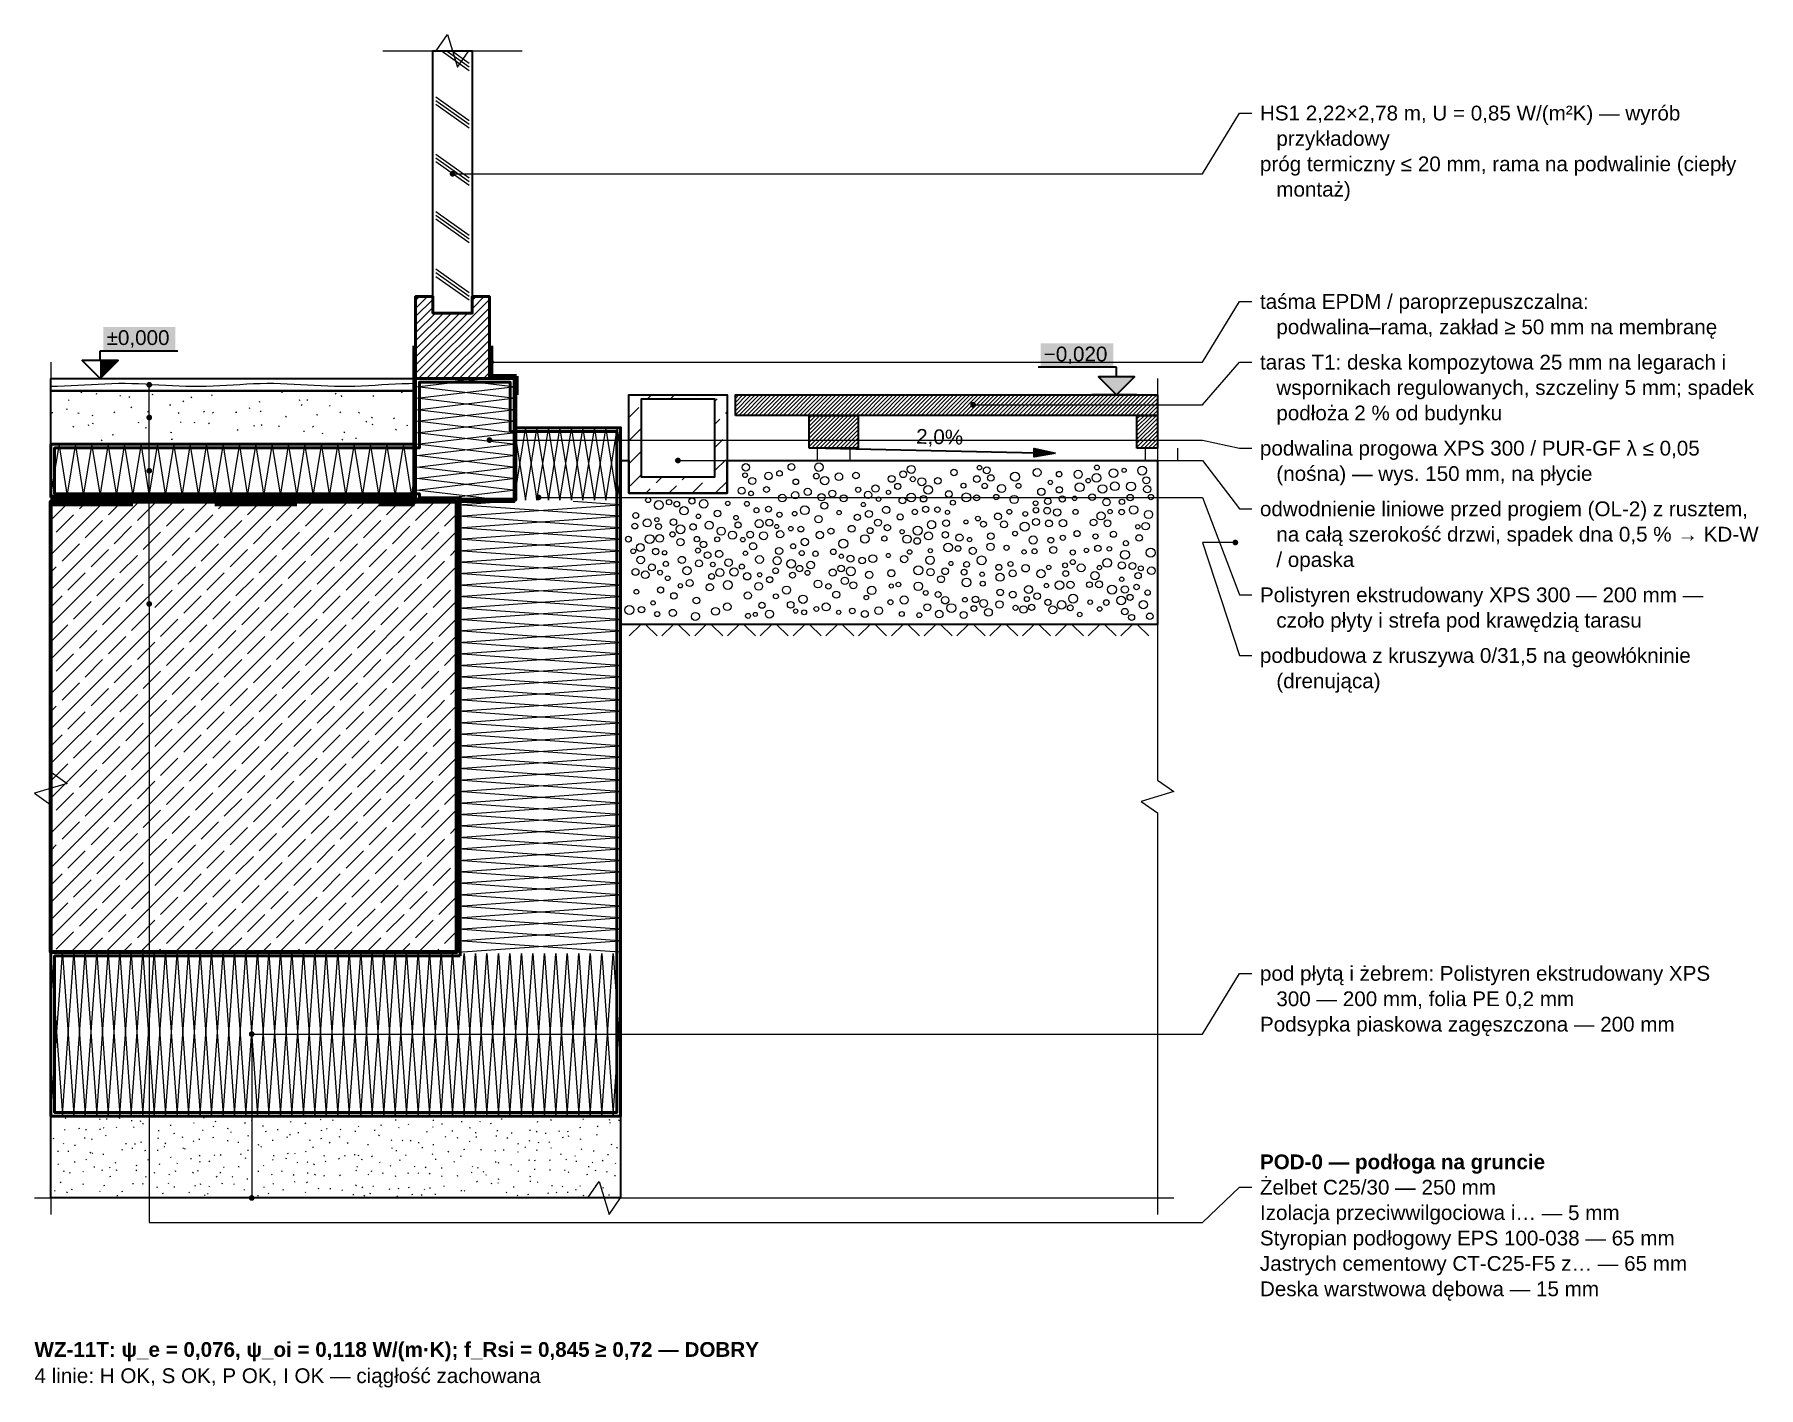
# Model space of a CAD drawing. Header units: metres. Extents: x -0.3 to 46, y -1.6 to 0.9.
# Drawn here: x 21.459 to 23.562, y -1.231 to 0.42 of the extents above; entities that cross this region are included whole.
import ezdxf

# ---------------------------------------------------------------- set-up
doc = ezdxf.new("R2010")
doc.units = ezdxf.units.M
for name, pattern in [('KRESKOWA', [5.25, 4.2, -1.05]), ('KRESKOWA_DROBNA', [3.15, 2.1, -1.05]), ('KROPKOWA', [1.05, 0, -1.05]), ('PUNKTOWA_KROTKA', [6.3, 4.2, -1.05, 0, -1.05])]:
    doc.linetypes.add(name, pattern=pattern)
for name, color, linetype, lineweight, true_color in [('A-DET-HYDRO', 5, 'Continuous', 50, 0x1565c0), ('A-DET-IZOL', 30, 'Continuous', 35, 0xef6c00), ('A-DET-MEMBRANY', 8, 'PUNKTOWA_KROTKA', 25, 0x455a64), ('A-DET-PARO', 6, 'Continuous', 35, 0x7b1fa2), ('A-DET-SZCZEL', 1, 'KRESKOWA', 35, 0xd32f2f)]:
    doc.layers.add(name, color=color, linetype=linetype, lineweight=lineweight, true_color=true_color)
for name, color, linetype, lineweight in [('A-DET-OPIS', 2, 'Continuous', 25), ('A-DET-PRZERWA', 8, 'Continuous', 25), ('A-DET-TASMA', 6, 'Continuous', 50), ('A-KRESKOWANIE', 8, 'Continuous', 18), ('A-MASKA', 7, 'Continuous', 18), ('A-OPISY', 2, 'Continuous', 25), ('A-RZEDNE', 1, 'Continuous', 25), ('A-SCIANY-IZOL', 4, 'Continuous', 35), ('A-SCIANY-KONSTR', 7, 'Continuous', 50), ('A-SYMBOLE', 2, 'Continuous', 25), ('A-WARSTWY', 8, 'Continuous', 25), ('A-WIDOK', 7, 'Continuous', 25)]:
    doc.layers.add(name, color=color, linetype=linetype, lineweight=lineweight)
doc.styles.add('PL_ARIAL', font='arial.ttf')
doc.styles.add('PL_ARIAL_B', font='arialbd.ttf')

msp = doc.modelspace()

# ---------------------------------------------------------------- texts
at = {"layer": 'A-DET-OPIS', "style": 'PL_ARIAL_B'}
msp.add_text('WZ-11T: ψ_e = 0,076, ψ_oi = 0,118 W/(m·K); f_Rsi = 0,845 ≥ 0,72 — DOBRY', height=0.018, dxfattribs=at).set_placement((21.4591, -1.1939))
at = {"layer": 'A-DET-OPIS', "true_color": 0x1a7f37, "style": 'PL_ARIAL'}
msp.add_text('4 linie: H OK, S OK, P OK, I OK — ciągłość zachowana', height=0.018, dxfattribs=at).set_placement((21.4591, -1.2259))
at = {"layer": 'A-OPISY'}
for s, style, p in [('HS1 2,22×2,78 m, U = 0,85 W/(m²K) — wyrób', 'PL_ARIAL', (22.9541, 0.3151)), ('przykładowy', 'PL_ARIAL', (22.9741, 0.2841)), ('próg termiczny ≤ 20 mm, rama na podwalinie (ciepły', 'PL_ARIAL', (22.9541, 0.2531)), ('montaż)', 'PL_ARIAL', (22.9741, 0.2221)), ('taśma EPDM / paroprzepuszczalna:', 'PL_ARIAL', (22.9541, 0.0851)), ('podwalina–rama, zakład ≥ 50 mm na membranę', 'PL_ARIAL', (22.9741, 0.0541)), ('taras T1: deska kompozytowa 25 mm na legarach i', 'PL_ARIAL', (22.9541, 0.0111)), ('wspornikach regulowanych, szczeliny 5 mm; spadek', 'PL_ARIAL', (22.9741, -0.0199)), ('podłoża 2 % od budynku', 'PL_ARIAL', (22.9741, -0.0509)), ('podwalina progowa XPS 300 / PUR-GF λ ≤ 0,05', 'PL_ARIAL', (22.9541, -0.0939)), ('(nośna) — wys. 150 mm, na płycie', 'PL_ARIAL', (22.9741, -0.1249)), ('odwodnienie liniowe przed progiem (OL-2) z rusztem,', 'PL_ARIAL', (22.9541, -0.1679)), ('na całą szerokość drzwi, spadek dna 0,5 % → KD-W', 'PL_ARIAL', (22.9741, -0.1989)), ('/ opaska', 'PL_ARIAL', (22.9741, -0.2299)), ('Polistyren ekstrudowany XPS 300 — 200 mm —', 'PL_ARIAL', (22.9541, -0.2729)), ('czoło płyty i strefa pod krawędzią tarasu', 'PL_ARIAL', (22.9741, -0.3039)), ('podbudowa z kruszywa 0/31,5 na geowłókninie', 'PL_ARIAL', (22.9541, -0.3469)), ('(drenująca)', 'PL_ARIAL', (22.9741, -0.3779)), ('pod płytą i żebrem: Polistyren ekstrudowany XPS', 'PL_ARIAL', (22.9541, -0.7349)), ('300 — 200 mm, folia PE 0,2 mm', 'PL_ARIAL', (22.9741, -0.7659)), ('Podsypka piaskowa zagęszczona — 200 mm', 'PL_ARIAL', (22.9541, -0.7969)), ('POD-0 — podłoga na gruncie', 'PL_ARIAL_B', (22.9541, -0.9649)), ('Żelbet C25/30 — 250 mm', 'PL_ARIAL', (22.9541, -0.9959)), ('Izolacja przeciwwilgociowa i… — 5 mm', 'PL_ARIAL', (22.9541, -1.0269)), ('Styropian podłogowy EPS 100-038 — 65 mm', 'PL_ARIAL', (22.9541, -1.0579)), ('Jastrych cementowy CT-C25-F5 z… — 65 mm', 'PL_ARIAL', (22.9541, -1.0889)), ('Deska warstwowa dębowa — 15 mm', 'PL_ARIAL', (22.9541, -1.1199))]:
    msp.add_text(s, height=0.018, dxfattribs=dict(at, style=style)).set_placement(p)
at = {"layer": 'A-RZEDNE', "style": 'PL_ARIAL'}
for s, p in [('±0,000', (21.5471, 0.041)), ('−0,020', (22.6904, 0.021))]:
    msp.add_text(s, height=0.018, dxfattribs=at).set_placement(p)
at = {"layer": 'A-SYMBOLE', "style": 'PL_ARIAL'}
msp.add_text('2,0%', height=0.018, rotation=-1.2276, dxfattribs=at).set_placement((22.5345, -0.0794))

# ---------------------------------------------------------------- hatches: boundary and pattern name
at = {"layer": 'A-MASKA', "true_color": 0xffffff}
for points in [[(21.5431, 0.033), (21.6309, 0.033), (21.6309, 0.063), (21.5431, 0.063)], [(22.6864, 0.013), (22.7751, 0.013), (22.7751, 0.043), (22.6864, 0.043)]]:
    msp.add_hatch(color=7, dxfattribs=at).paths.add_polyline_path(points)
at = {"layer": 'A-OPISY', "true_color": 0x000000}
for points in [[(21.9726, 0.25), (21.9725, 0.2509), (21.9721, 0.2517), (21.9716, 0.2525), (21.9709, 0.253), (21.97, 0.2534), (21.9691, 0.2535), (21.9682, 0.2534), (21.9674, 0.253), (21.9666, 0.2525), (21.9661, 0.2517), (21.9657, 0.2509), (21.9656, 0.25), (21.9657, 0.2491), (21.9661, 0.2482), (21.9666, 0.2475), (21.9674, 0.247), (21.9682, 0.2466), (21.9691, 0.2465), (21.97, 0.2466), (21.9709, 0.247), (21.9716, 0.2475), (21.9721, 0.2482), (21.9725, 0.2491)], [(22.0196, 0.02), (22.0195, 0.0209), (22.0191, 0.0217), (22.0186, 0.0225), (22.0179, 0.023), (22.017, 0.0234), (22.0161, 0.0235), (22.0152, 0.0234), (22.0144, 0.023), (22.0136, 0.0225), (22.0131, 0.0217), (22.0127, 0.0209), (22.0126, 0.02), (22.0127, 0.0191), (22.0131, 0.0182), (22.0136, 0.0175), (22.0144, 0.017), (22.0152, 0.0166), (22.0161, 0.0165), (22.017, 0.0166), (22.0179, 0.017), (22.0186, 0.0175), (22.0191, 0.0182), (22.0195, 0.0191)], [(21.6026, -0.0075), (21.6025, -0.0066), (21.6021, -0.0057), (21.6016, -0.005), (21.6009, -0.0045), (21.6, -0.0041), (21.5991, -0.004), (21.5982, -0.0041), (21.5974, -0.0045), (21.5966, -0.005), (21.5961, -0.0057), (21.5957, -0.0066), (21.5956, -0.0075), (21.5957, -0.0084), (21.5961, -0.0093), (21.5966, -0.01), (21.5974, -0.0105), (21.5982, -0.0109), (21.5991, -0.011), (21.6, -0.0109), (21.6009, -0.0105), (21.6016, -0.01), (21.6021, -0.0093), (21.6025, -0.0084)], [(22.6076, -0.032), (22.6075, -0.0311), (22.6071, -0.0303), (22.6066, -0.0295), (22.6059, -0.029), (22.605, -0.0286), (22.6041, -0.0285), (22.6032, -0.0286), (22.6024, -0.029), (22.6016, -0.0295), (22.6011, -0.0303), (22.6007, -0.0311), (22.6006, -0.032), (22.6007, -0.0329), (22.6011, -0.0338), (22.6016, -0.0345), (22.6024, -0.035), (22.6032, -0.0354), (22.6041, -0.0355), (22.605, -0.0354), (22.6059, -0.035), (22.6066, -0.0345), (22.6071, -0.0338), (22.6075, -0.0329)], [(21.6026, -0.0475), (21.6025, -0.0466), (21.6021, -0.0457), (21.6016, -0.045), (21.6009, -0.0445), (21.6, -0.0441), (21.5991, -0.044), (21.5982, -0.0441), (21.5974, -0.0445), (21.5966, -0.045), (21.5961, -0.0457), (21.5957, -0.0466), (21.5956, -0.0475), (21.5957, -0.0484), (21.5961, -0.0493), (21.5966, -0.05), (21.5974, -0.0505), (21.5982, -0.0509), (21.5991, -0.051), (21.6, -0.0509), (21.6009, -0.0505), (21.6016, -0.05), (21.6021, -0.0493), (21.6025, -0.0484)], [(22.0176, -0.075), (22.0175, -0.0741), (22.0171, -0.0733), (22.0166, -0.0725), (22.0159, -0.072), (22.015, -0.0716), (22.0141, -0.0715), (22.0132, -0.0716), (22.0124, -0.072), (22.0116, -0.0725), (22.0111, -0.0733), (22.0107, -0.0741), (22.0106, -0.075), (22.0107, -0.0759), (22.0111, -0.0768), (22.0116, -0.0775), (22.0124, -0.078), (22.0132, -0.0784), (22.0141, -0.0785), (22.015, -0.0784), (22.0159, -0.078), (22.0166, -0.0775), (22.0171, -0.0768), (22.0175, -0.0759)], [(22.2476, -0.1), (22.2475, -0.0991), (22.2471, -0.0983), (22.2466, -0.0975), (22.2459, -0.097), (22.245, -0.0966), (22.2441, -0.0965), (22.2432, -0.0966), (22.2424, -0.097), (22.2416, -0.0975), (22.2411, -0.0983), (22.2407, -0.0991), (22.2406, -0.1), (22.2407, -0.1009), (22.2411, -0.1018), (22.2416, -0.1025), (22.2424, -0.103), (22.2432, -0.1034), (22.2441, -0.1035), (22.245, -0.1034), (22.2459, -0.103), (22.2466, -0.1025), (22.2471, -0.1018), (22.2475, -0.1009)], [(21.6026, -0.1125), (21.6025, -0.1116), (21.6021, -0.1108), (21.6016, -0.11), (21.6009, -0.1095), (21.6, -0.1091), (21.5991, -0.109), (21.5982, -0.1091), (21.5974, -0.1095), (21.5966, -0.11), (21.5961, -0.1108), (21.5957, -0.1116), (21.5956, -0.1125), (21.5957, -0.1134), (21.5961, -0.1143), (21.5966, -0.115), (21.5974, -0.1155), (21.5982, -0.1159), (21.5991, -0.116), (21.6, -0.1159), (21.6009, -0.1155), (21.6016, -0.115), (21.6021, -0.1143), (21.6025, -0.1134)], [(21.6026, -0.1475), (21.6025, -0.1466), (21.6021, -0.1458), (21.6016, -0.145), (21.6009, -0.1445), (21.6, -0.1441), (21.5991, -0.144), (21.5982, -0.1441), (21.5974, -0.1445), (21.5966, -0.145), (21.5961, -0.1458), (21.5957, -0.1466), (21.5956, -0.1475), (21.5957, -0.1484), (21.5961, -0.1493), (21.5966, -0.15), (21.5974, -0.1505), (21.5982, -0.1509), (21.5991, -0.151), (21.6, -0.1509), (21.6009, -0.1505), (21.6016, -0.15), (21.6021, -0.1493), (21.6025, -0.1484)], [(22.0776, -0.145), (22.0775, -0.1441), (22.0771, -0.1433), (22.0766, -0.1425), (22.0759, -0.142), (22.075, -0.1416), (22.0741, -0.1415), (22.0732, -0.1416), (22.0724, -0.142), (22.0716, -0.1425), (22.0711, -0.1433), (22.0707, -0.1441), (22.0706, -0.145), (22.0707, -0.1459), (22.0711, -0.1468), (22.0716, -0.1475), (22.0724, -0.148), (22.0732, -0.1484), (22.0741, -0.1485), (22.075, -0.1484), (22.0759, -0.148), (22.0766, -0.1475), (22.0771, -0.1468), (22.0775, -0.1459)], [(22.9276, -0.2), (22.9275, -0.1991), (22.9271, -0.1983), (22.9266, -0.1975), (22.9259, -0.197), (22.925, -0.1966), (22.9241, -0.1965), (22.9232, -0.1966), (22.9224, -0.197), (22.9216, -0.1975), (22.9211, -0.1983), (22.9207, -0.1991), (22.9206, -0.2), (22.9207, -0.2009), (22.9211, -0.2018), (22.9216, -0.2025), (22.9224, -0.203), (22.9232, -0.2034), (22.9241, -0.2035), (22.925, -0.2034), (22.9259, -0.203), (22.9266, -0.2025), (22.9271, -0.2018), (22.9275, -0.2009)], [(21.6026, -0.275), (21.6025, -0.2741), (21.6021, -0.2733), (21.6016, -0.2725), (21.6009, -0.272), (21.6, -0.2716), (21.5991, -0.2715), (21.5982, -0.2716), (21.5974, -0.272), (21.5966, -0.2725), (21.5961, -0.2733), (21.5957, -0.2741), (21.5956, -0.275), (21.5957, -0.2759), (21.5961, -0.2767), (21.5966, -0.2775), (21.5974, -0.278), (21.5982, -0.2784), (21.5991, -0.2785), (21.6, -0.2784), (21.6009, -0.278), (21.6016, -0.2775), (21.6021, -0.2767), (21.6025, -0.2759)], [(21.7276, -0.8), (21.7275, -0.7991), (21.7271, -0.7982), (21.7266, -0.7975), (21.7259, -0.797), (21.725, -0.7966), (21.7241, -0.7965), (21.7232, -0.7966), (21.7224, -0.797), (21.7216, -0.7975), (21.7211, -0.7982), (21.7207, -0.7991), (21.7206, -0.8), (21.7207, -0.8009), (21.7211, -0.8017), (21.7216, -0.8025), (21.7224, -0.803), (21.7232, -0.8034), (21.7241, -0.8035), (21.725, -0.8034), (21.7259, -0.803), (21.7266, -0.8025), (21.7271, -0.8017), (21.7275, -0.8009)], [(21.7276, -1), (21.7275, -0.9991), (21.7271, -0.9982), (21.7266, -0.9975), (21.7259, -0.997), (21.725, -0.9966), (21.7241, -0.9965), (21.7232, -0.9966), (21.7224, -0.997), (21.7216, -0.9975), (21.7211, -0.9982), (21.7207, -0.9991), (21.7206, -1), (21.7207, -1.0009), (21.7211, -1.0017), (21.7216, -1.0025), (21.7224, -1.003), (21.7232, -1.0034), (21.7241, -1.0035), (21.725, -1.0034), (21.7259, -1.003), (21.7266, -1.0025), (21.7271, -1.0017), (21.7275, -1.0009)]]:
    msp.add_hatch(color=7, dxfattribs=at).paths.add_polyline_path(points)
at = {"layer": 'A-RZEDNE', "true_color": 0x000000}
for points in [[(21.5391, 0), (21.5611, 0.022), (21.5391, 0.022)], [(22.7791, -0.02), (22.8011, 0.002), (22.7571, 0.002)]]:
    msp.add_hatch(color=7, dxfattribs=at).paths.add_polyline_path(points)
at = {"layer": 'A-SYMBOLE', "true_color": 0x000000}
msp.add_hatch(color=7, dxfattribs=at).paths.add_polyline_path([(22.7041, -0.091), (22.6785, -0.0954), (22.6787, -0.0855)])

# ---------------------------------------------------------------- linework, layer by layer
at = {"layer": 'A-DET-HYDRO', "linetype": 'Continuous', "lineweight": 70, "ltscale": 0.01, "true_color": 0x1565c0, "flags": 128}
for points in [[(21.9771, -0.7), (21.9771, -0.1475), (22.0461, -0.1475), (22.0461, 0)], [(21.4791, -0.1475), (21.9741, -0.1475)]]:
    msp.add_lwpolyline(points, dxfattribs=at)
at = {"layer": 'A-DET-IZOL', "lineweight": 50, "ltscale": 0.01, "true_color": 0xef6c00}
msp.add_lwpolyline([(21.9786, -0.7045), (21.9786, -0.1455), (21.9286, -0.1455), (21.9286, -0.1405), (21.4836, -0.1405), (21.4836, -0.0845), (21.9286, -0.0845), (21.9286, -0.0045), (22.0396, -0.0045), (22.0396, -0.0645), (22.1696, -0.0645), (22.1696, -0.8955), (21.4836, -0.8955), (21.4836, -0.7045)], close=True, dxfattribs=at)
at = {"layer": 'A-DET-MEMBRANY', "linetype": 'KRESKOWA_DROBNA', "lineweight": 25, "ltscale": 0.01, "true_color": 0x757575, "flags": 128}
for points in [[(22.1741, -0.3), (22.8291, -0.3)], [(21.4791, -0.9), (22.1741, -0.9)]]:
    msp.add_lwpolyline(points, dxfattribs=at)
at = {"layer": 'A-DET-PARO', "linetype": 'Continuous', "lineweight": 50, "ltscale": 0.01, "true_color": 0x7b1fa2, "flags": 128}
msp.add_lwpolyline([(21.4791, -0.1435), (21.9226, -0.1435)], dxfattribs=at)
at = {"layer": 'A-DET-PRZERWA', "lineweight": 25, "ltscale": 0.01, "true_color": 0x000000}
for points in [[(21.8841, 0.4), (21.9491, 0.4), (21.9631, 0.42), (21.9751, 0.38), (21.9891, 0.4), (22.0541, 0.4)], [(21.4791, 0.02), (21.4791, -0.48), (21.4991, -0.494), (21.4591, -0.506), (21.4791, -0.52), (21.4791, -1.02)], [(22.8291, 0), (22.8291, -0.49), (22.8491, -0.504), (22.8091, -0.516), (22.8291, -0.53), (22.8291, -1.02)], [(21.4591, -1), (22.1341, -1), (22.1481, -0.98), (22.1601, -1.02), (22.1741, -1), (22.8491, -1)]]:
    msp.add_lwpolyline(points, dxfattribs=at)
at = {"layer": 'A-DET-SZCZEL', "linetype": 'KRESKOWA', "lineweight": 50, "ltscale": 0.01, "true_color": 0xd32f2f, "flags": 128}
msp.add_lwpolyline([(21.4791, -0.154), (21.9226, -0.154)], dxfattribs=at)
at = {"layer": 'A-DET-TASMA', "linetype": 'Continuous', "lineweight": 100, "ltscale": 0.01, "true_color": 0x7b1fa2, "flags": 128}
msp.add_lwpolyline([(21.9226, 0.04), (21.9226, -0.1505)], dxfattribs=at)
at = {"layer": 'A-DET-TASMA', "linetype": 'KROPKOWA', "lineweight": 100, "ltscale": 0.01, "true_color": 0x1565c0, "flags": 128}
msp.add_lwpolyline([(22.0471, -0.02), (22.0471, 0.003), (22.0161, 0.003), (22.0161, 0.04)], dxfattribs=at)
at = {"layer": 'A-KRESKOWANIE', "lineweight": 25, "ltscale": 0.01}
for points in [[(21.9893, 0.3756), (21.9551, 0.4)], [(21.9893, 0.3801), (21.9614, 0.4)], [(21.9893, 0.3846), (21.9677, 0.4)], [(21.9893, 0.3146), (21.9489, 0.3434)], [(21.9893, 0.3101), (21.9489, 0.3389)], [(21.9893, 0.3056), (21.9489, 0.3344)], [(21.9893, 0.2446), (21.9489, 0.2734)], [(21.9893, 0.2401), (21.9489, 0.2689)], [(21.9893, 0.2356), (21.9489, 0.2644)], [(21.9893, 0.1746), (21.9489, 0.2034)], [(21.9893, 0.1701), (21.9489, 0.1989)], [(21.9893, 0.1656), (21.9489, 0.1944)], [(21.9893, 0.1046), (21.9489, 0.1334)], [(21.9893, 0.1001), (21.9489, 0.1289)], [(21.9893, 0.0956), (21.9489, 0.1244)], [(21.9241, 0.0856), (21.9385, 0.1)], [(21.9241, 0.0955), (21.9286, 0.1)], [(21.9241, 0.0757), (21.9451, 0.0967)], [(21.9241, 0.0064), (22.0141, 0.0964)], [(21.9241, 0.0658), (21.9451, 0.0868)], [(21.9276, 0), (22.0141, 0.0865)], [(21.9931, 0.0853), (22.0078, 0.1)], [(21.9931, 0.0952), (21.9979, 0.1)], [(21.9241, 0.0163), (21.9878, 0.08)], [(21.9241, 0.0262), (21.9779, 0.08)], [(21.9241, 0.0361), (21.968, 0.08)], [(21.9241, 0.046), (21.9581, 0.08)], [(21.9241, 0.0559), (21.9482, 0.08)], [(21.9375, 0), (22.0141, 0.0766)], [(21.9474, 0), (22.0141, 0.0667)], [(21.9573, 0), (22.0141, 0.0568)], [(21.9672, 0), (22.0141, 0.0469)], [(21.9771, 0), (22.0141, 0.037)], [(21.987, 0), (22.0141, 0.0271)], [(22.0426, -0.15), (21.9256, -0.136), (22.0426, -0.122), (21.9256, -0.108), (22.0426, -0.094), (21.9256, -0.08), (22.0426, -0.066), (21.9256, -0.052), (22.0426, -0.038), (21.9256, -0.024), (22.0426, -0.01), (21.959, 0)], [(21.9256, -0.15), (22.0426, -0.136), (21.9256, -0.122), (22.0426, -0.108), (21.9256, -0.094), (22.0426, -0.08), (21.9256, -0.066), (22.0426, -0.052), (21.9256, -0.038), (22.0426, -0.024), (21.9256, -0.01), (22.0092, 0)], [(21.9969, 0), (22.0141, 0.0172)], [(22.0068, 0), (22.0141, 0.0073)], [(21.4791, -0.0093), (21.4873, -0.0092), (21.4956, -0.0089), (21.5038, -0.0085), (21.5121, -0.0081), (21.5203, -0.0076), (21.5285, -0.0071), (21.5368, -0.0066), (21.545, -0.0062), (21.5533, -0.0059), (21.5615, -0.0057), (21.5698, -0.0057), (21.578, -0.0058), (21.5862, -0.0061), (21.5945, -0.0065), (21.6027, -0.007), (21.611, -0.0075), (21.6192, -0.008), (21.6274, -0.0084), (21.6357, -0.0088), (21.6439, -0.0091), (21.6522, -0.0093), (21.6604, -0.0093), (21.6686, -0.0091), (21.6769, -0.0089), (21.6851, -0.0085), (21.6934, -0.008), (21.7016, -0.0075), (21.7098, -0.007), (21.7181, -0.0065), (21.7263, -0.0061), (21.7346, -0.0059), (21.7428, -0.0057), (21.751, -0.0057), (21.7593, -0.0059), (21.7675, -0.0062), (21.7758, -0.0066), (21.784, -0.007), (21.7923, -0.0075), (21.8005, -0.008), (21.8087, -0.0085), (21.817, -0.0089), (21.8252, -0.0092), (21.8335, -0.0093), (21.8417, -0.0093), (21.8499, -0.0091), (21.8582, -0.0088), (21.8664, -0.0084), (21.8747, -0.0079), (21.8829, -0.0074), (21.8911, -0.0069), (21.8994, -0.0065), (21.9076, -0.0061), (21.9159, -0.0058), (21.9241, -0.0057)], [(21.5162, -0.0174), (21.5168, -0.0161)], [(21.5356, -0.0191), (21.5342, -0.0187)], [(21.5631, -0.0214), (21.5642, -0.0205)], [(21.6039, -0.0198), (21.6025, -0.0196)], [(21.6751, -0.0203), (21.6764, -0.0197)], [(21.7618, -0.0171), (21.7605, -0.0169)], [(21.826, -0.0187), (21.827, -0.0177)], [(21.8339, -0.0221), (21.8337, -0.0207)], [(21.8721, -0.0217), (21.8732, -0.0208)], [(21.9076, -0.0178), (21.9074, -0.0164)], [(22.2067, -0.025), (22.2117, -0.02)], [(22.2352, -0.0247), (22.2399, -0.02)], [(22.267, -0.0212), (22.2682, -0.02)], [(22.3141, -0.0441), (22.3382, -0.02)], [(22.3141, -0.0392), (22.3333, -0.02)], [(22.3141, -0.0342), (22.3283, -0.02)], [(22.3141, -0.0293), (22.3234, -0.02)], [(22.3141, -0.0243), (22.3184, -0.02)], [(22.3182, -0.045), (22.3432, -0.02)], [(22.3231, -0.045), (22.3481, -0.02)], [(22.3281, -0.045), (22.3531, -0.02)], [(22.333, -0.045), (22.358, -0.02)], [(22.338, -0.045), (22.363, -0.02)], [(22.3429, -0.045), (22.3679, -0.02)], [(22.3479, -0.045), (22.3729, -0.02)], [(22.3528, -0.045), (22.3778, -0.02)], [(22.3578, -0.045), (22.3828, -0.02)], [(22.3627, -0.045), (22.3877, -0.02)], [(22.3677, -0.045), (22.3927, -0.02)], [(22.3726, -0.045), (22.3976, -0.02)], [(22.3776, -0.045), (22.4026, -0.02)], [(22.3825, -0.045), (22.4075, -0.02)], [(22.3875, -0.045), (22.4125, -0.02)], [(22.3924, -0.045), (22.4174, -0.02)], [(22.3974, -0.045), (22.4224, -0.02)], [(22.4023, -0.045), (22.4273, -0.02)], [(22.4073, -0.045), (22.4323, -0.02)], [(22.4122, -0.045), (22.4372, -0.02)], [(22.4172, -0.045), (22.4422, -0.02)], [(22.4221, -0.045), (22.4471, -0.02)], [(22.4271, -0.045), (22.4521, -0.02)], [(22.432, -0.045), (22.457, -0.02)], [(22.437, -0.045), (22.462, -0.02)], [(22.4419, -0.045), (22.4669, -0.02)], [(22.4469, -0.045), (22.4719, -0.02)], [(22.4518, -0.045), (22.4768, -0.02)], [(22.4568, -0.045), (22.4818, -0.02)], [(22.4617, -0.045), (22.4867, -0.02)], [(22.4667, -0.045), (22.4917, -0.02)], [(22.4716, -0.045), (22.4966, -0.02)], [(22.4766, -0.045), (22.5016, -0.02)], [(22.4815, -0.045), (22.5065, -0.02)], [(22.4865, -0.045), (22.5115, -0.02)], [(22.4914, -0.045), (22.5164, -0.02)], [(22.4964, -0.045), (22.5214, -0.02)], [(22.5013, -0.045), (22.5263, -0.02)], [(22.5063, -0.045), (22.5313, -0.02)], [(22.5112, -0.045), (22.5362, -0.02)], [(22.5162, -0.045), (22.5412, -0.02)], [(22.5211, -0.045), (22.5461, -0.02)], [(22.5261, -0.045), (22.5511, -0.02)], [(22.531, -0.045), (22.556, -0.02)], [(22.536, -0.045), (22.561, -0.02)], [(22.5409, -0.045), (22.5659, -0.02)], [(22.5459, -0.045), (22.5709, -0.02)], [(22.5508, -0.045), (22.5758, -0.02)], [(22.5558, -0.045), (22.5808, -0.02)], [(22.5607, -0.045), (22.5857, -0.02)], [(22.5657, -0.045), (22.5907, -0.02)], [(22.5706, -0.045), (22.5956, -0.02)], [(22.5756, -0.045), (22.6006, -0.02)], [(22.5805, -0.045), (22.6055, -0.02)], [(22.5855, -0.045), (22.6105, -0.02)], [(22.5904, -0.045), (22.6154, -0.02)], [(22.5954, -0.045), (22.6204, -0.02)], [(22.6003, -0.045), (22.6253, -0.02)], [(22.6053, -0.045), (22.6303, -0.02)], [(22.6102, -0.045), (22.6352, -0.02)], [(22.6152, -0.045), (22.6402, -0.02)], [(22.6201, -0.045), (22.6451, -0.02)], [(22.6251, -0.045), (22.6501, -0.02)], [(22.63, -0.045), (22.655, -0.02)], [(22.635, -0.045), (22.66, -0.02)], [(22.6399, -0.045), (22.6649, -0.02)], [(22.6449, -0.045), (22.6699, -0.02)], [(22.6498, -0.045), (22.6748, -0.02)], [(22.6548, -0.045), (22.6798, -0.02)], [(22.6597, -0.045), (22.6847, -0.02)], [(22.6647, -0.045), (22.6897, -0.02)], [(22.6696, -0.045), (22.6946, -0.02)], [(22.6746, -0.045), (22.6996, -0.02)], [(22.6795, -0.045), (22.7045, -0.02)], [(22.6845, -0.045), (22.7095, -0.02)], [(22.6894, -0.045), (22.7144, -0.02)], [(22.6944, -0.045), (22.7194, -0.02)], [(22.6993, -0.045), (22.7243, -0.02)], [(22.7043, -0.045), (22.7293, -0.02)], [(22.7092, -0.045), (22.7342, -0.02)], [(22.7142, -0.045), (22.7392, -0.02)], [(22.7191, -0.045), (22.7441, -0.02)], [(22.7241, -0.045), (22.7491, -0.02)], [(22.729, -0.045), (22.754, -0.02)], [(22.734, -0.045), (22.759, -0.02)], [(22.7389, -0.045), (22.7639, -0.02)], [(22.7439, -0.045), (22.7689, -0.02)], [(22.7488, -0.045), (22.7738, -0.02)], [(22.7537, -0.045), (22.7787, -0.02)], [(22.7587, -0.045), (22.7837, -0.02)], [(22.7636, -0.045), (22.7886, -0.02)], [(22.7686, -0.045), (22.7936, -0.02)], [(22.7735, -0.045), (22.7985, -0.02)], [(22.7785, -0.045), (22.8035, -0.02)], [(22.7834, -0.045), (22.8084, -0.02)], [(22.7884, -0.045), (22.8134, -0.02)], [(22.7933, -0.045), (22.8183, -0.02)], [(22.7983, -0.045), (22.8233, -0.02)], [(22.8032, -0.045), (22.8282, -0.02)], [(21.4812, -0.0422), (21.4811, -0.0409)], [(21.4994, -0.0379), (21.4982, -0.0373)], [(21.5004, -0.0267), (21.5015, -0.0258)], [(21.557, -0.0419), (21.5564, -0.0406)], [(21.5748, -0.023), (21.5756, -0.0219)], [(21.5768, -0.0355), (21.5779, -0.0345)], [(21.5983, -0.0408), (21.5975, -0.0397)], [(21.6254, -0.0326), (21.624, -0.0323)], [(21.6356, -0.0427), (21.6348, -0.0415)], [(21.6401, -0.0278), (21.6413, -0.027)], [(21.6504, -0.0234), (21.6509, -0.0221)], [(21.6667, -0.0408), (21.6657, -0.0398)], [(21.6761, -0.0417), (21.6773, -0.0408)], [(21.7059, -0.0414), (21.7045, -0.0413)], [(21.722, -0.0367), (21.7213, -0.0355)], [(21.7331, -0.0284), (21.7344, -0.0279)], [(21.7343, -0.0402), (21.7355, -0.0395)], [(21.7828, -0.0272), (21.7824, -0.0259)], [(21.7845, -0.0328), (21.7855, -0.0318)], [(21.7924, -0.0267), (21.7912, -0.026)], [(21.82, -0.0337), (21.819, -0.0328)], [(21.8315, -0.0414), (21.8327, -0.0407)], [(21.8549, -0.0422), (21.8558, -0.0411)], [(22.1841, -0.0475), (22.1963, -0.0354)], [(22.2891, -0.0274), (22.2918, -0.0247)], [(22.3024, -0.0424), (22.3041, -0.0407)], [(22.8082, -0.045), (22.8291, -0.0241)], [(22.8131, -0.045), (22.8291, -0.029)], [(22.8181, -0.045), (22.8291, -0.034)], [(22.823, -0.045), (22.8291, -0.0389)], [(21.5062, -0.0593), (21.5071, -0.0582)], [(21.5135, -0.0426), (21.5121, -0.0423)], [(21.5245, -0.0568), (21.5259, -0.0563)], [(21.5303, -0.0458), (21.53, -0.0445)], [(21.5302, -0.0551), (21.5308, -0.0538)], [(21.5869, -0.054), (21.5856, -0.0536)], [(21.5943, -0.06), (21.5956, -0.0596)], [(21.6371, -0.0537), (21.6381, -0.0527)], [(21.6538, -0.0535), (21.6552, -0.0532)], [(21.6725, -0.0552), (21.672, -0.0539)], [(21.7077, -0.0634), (21.7065, -0.0627)], [(21.7271, -0.058), (21.7274, -0.0567)], [(21.7368, -0.0574), (21.7361, -0.0562)], [(21.7566, -0.058), (21.758, -0.0579)], [(21.7656, -0.0471), (21.7664, -0.046)], [(21.7984, -0.0587), (21.7996, -0.058)], [(21.8046, -0.0446), (21.8033, -0.0443)], [(21.8639, -0.0531), (21.8645, -0.0519)], [(21.8715, -0.0484), (21.8704, -0.0475)], [(21.8709, -0.0559), (21.8723, -0.0556)], [(21.897, -0.0488), (21.8981, -0.048)], [(21.9006, -0.0631), (21.8996, -0.0622)], [(21.9132, -0.0571), (21.9146, -0.057)], [(21.9215, -0.047), (21.9228, -0.0464)], [(22.0441, -0.1485), (22.0581, -0.0615), (22.0721, -0.1485), (22.0861, -0.0615), (22.1001, -0.1485), (22.1141, -0.0615), (22.1281, -0.1485), (22.1421, -0.0615), (22.1561, -0.1485), (22.1701, -0.0615), (22.1741, -0.0864)], [(22.0441, -0.0615), (22.0581, -0.1485), (22.0721, -0.0615), (22.0861, -0.1485), (22.1001, -0.0615), (22.1141, -0.1485), (22.1281, -0.0615), (22.1421, -0.1485), (22.1561, -0.0615), (22.1701, -0.1485), (22.1741, -0.1236)], [(22.1841, -0.0758), (22.1991, -0.0608)], [(22.2891, -0.0557), (22.2953, -0.0495)], [(22.4041, -0.0828), (22.4419, -0.045)], [(22.4041, -0.0779), (22.437, -0.045)], [(22.4041, -0.0729), (22.432, -0.045)], [(22.4041, -0.068), (22.4271, -0.045)], [(22.4041, -0.063), (22.4221, -0.045)], [(22.4041, -0.0581), (22.4172, -0.045)], [(22.4041, -0.0531), (22.4122, -0.045)], [(22.4041, -0.0482), (22.4073, -0.045)], [(22.4069, -0.085), (22.4469, -0.045)], [(22.4118, -0.085), (22.4518, -0.045)], [(22.4168, -0.085), (22.4568, -0.045)], [(22.4217, -0.085), (22.4617, -0.045)], [(22.4267, -0.085), (22.4641, -0.0476)], [(22.4316, -0.085), (22.4641, -0.0525)], [(22.4366, -0.085), (22.4641, -0.0575)], [(22.4415, -0.085), (22.4641, -0.0624)], [(22.8041, -0.0689), (22.828, -0.045)], [(22.8041, -0.0639), (22.823, -0.045)], [(22.8041, -0.059), (22.8181, -0.045)], [(22.8041, -0.054), (22.8131, -0.045)], [(22.8041, -0.0491), (22.8082, -0.045)], [(22.8041, -0.0738), (22.8291, -0.0488)], [(22.8041, -0.0788), (22.8291, -0.0538)], [(22.8041, -0.0837), (22.8291, -0.0587)], [(22.828, -0.045), (22.8291, -0.0439)], [(21.4791, -0.1435), (21.4891, -0.0815), (21.4991, -0.1435), (21.5091, -0.0815), (21.5191, -0.1435), (21.5291, -0.0815), (21.5391, -0.1435), (21.5491, -0.0815), (21.5591, -0.1435), (21.5691, -0.0815), (21.5791, -0.1435), (21.5891, -0.0815), (21.5991, -0.1435), (21.6091, -0.0815), (21.6191, -0.1435), (21.6291, -0.0815), (21.6391, -0.1435), (21.6491, -0.0815), (21.6591, -0.1435), (21.6691, -0.0815), (21.6791, -0.1435), (21.6891, -0.0815), (21.6991, -0.1435), (21.7091, -0.0815), (21.7191, -0.1435), (21.7291, -0.0815), (21.7391, -0.1435), (21.7491, -0.0815), (21.7591, -0.1435), (21.7691, -0.0815), (21.7791, -0.1435), (21.7891, -0.0815), (21.7991, -0.1435), (21.8091, -0.0815), (21.8191, -0.1435), (21.8291, -0.0815), (21.8391, -0.1435), (21.8491, -0.0815), (21.8591, -0.1435), (21.8691, -0.0815), (21.8791, -0.1435), (21.8891, -0.0815), (21.8991, -0.1435), (21.9091, -0.0815), (21.9191, -0.1435), (21.9241, -0.1125)], [(21.541, -0.0759), (21.5417, -0.0747)], [(21.554, -0.0687), (21.5554, -0.0684)], [(21.6266, -0.0661), (21.6252, -0.0659)], [(21.6259, -0.0741), (21.6273, -0.074)], [(21.7871, -0.064), (21.7885, -0.064)], [(21.8106, -0.0675), (21.8107, -0.0661)], [(21.8353, -0.0752), (21.8342, -0.0742)], [(21.8376, -0.066), (21.8366, -0.0651)], [(21.852, -0.0733), (21.8507, -0.073)], [(22.2891, -0.084), (22.2988, -0.0742)], [(22.4465, -0.085), (22.4641, -0.0674)], [(22.4514, -0.085), (22.4641, -0.0723)], [(22.4564, -0.085), (22.4641, -0.0773)], [(22.4613, -0.085), (22.4641, -0.0822)], [(22.8078, -0.085), (22.8291, -0.0637)], [(22.8127, -0.085), (22.8291, -0.0686)], [(22.8177, -0.085), (22.8291, -0.0736)], [(22.8226, -0.085), (22.8291, -0.0785)], [(22.8276, -0.085), (22.8291, -0.0835)], [(22.1841, -0.1041), (22.1991, -0.0891)], [(22.2891, -0.1123), (22.3024, -0.099)], [(22.1857, -0.1308), (22.1991, -0.1174)], [(22.2175, -0.1273), (22.2248, -0.12)], [(22.2493, -0.1237), (22.2531, -0.12)], [(22.2811, -0.1202), (22.2814, -0.12)], [(22.2896, -0.14), (22.3041, -0.1255)], [(22.2048, -0.14), (22.2104, -0.1344)], [(22.2331, -0.14), (22.2423, -0.1308)], [(22.2614, -0.14), (22.2741, -0.1273)], [(21.4791, -0.3849), (21.714, -0.15)], [(21.4791, -0.3424), (21.6715, -0.15)], [(21.4791, -0.3), (21.6291, -0.15)], [(21.4791, -0.2576), (21.5867, -0.15)], [(21.4791, -0.2151), (21.5442, -0.15)], [(21.4791, -0.1727), (21.5018, -0.15)], [(21.4791, -0.1515), (21.4806, -0.15)], [(21.4857, -0.1874), (21.5069, -0.1662)], [(21.5064, -0.4), (21.7564, -0.15)], [(21.5139, -0.1591), (21.523, -0.15)], [(21.5488, -0.4), (21.7988, -0.15)], [(21.5493, -0.1662), (21.5655, -0.15)], [(21.5846, -0.1732), (21.6059, -0.152)], [(21.5912, -0.4), (21.8412, -0.15)], [(21.62, -0.1803), (21.6412, -0.1591)], [(21.6337, -0.4), (21.8837, -0.15)], [(21.6483, -0.152), (21.6503, -0.15)], [(21.6554, -0.1874), (21.6766, -0.1662)], [(21.6761, -0.4), (21.9261, -0.15)], [(21.6836, -0.1591), (21.6927, -0.15)], [(21.7185, -0.4), (21.9685, -0.15)], [(21.719, -0.1662), (21.7352, -0.15)], [(21.7544, -0.1732), (21.7756, -0.152)], [(21.7897, -0.1803), (21.8109, -0.1591)], [(21.818, -0.152), (21.82, -0.15)], [(21.8251, -0.1874), (21.8463, -0.1662)], [(21.8533, -0.1591), (21.8624, -0.15)], [(21.8887, -0.1662), (21.9049, -0.15)], [(21.9241, -0.1732), (21.9453, -0.152)], [(21.9594, -0.1803), (21.9741, -0.1656)], [(22.1726, -0.7), (21.9756, -0.686), (22.1726, -0.672), (21.9756, -0.658), (22.1726, -0.644), (21.9756, -0.63), (22.1726, -0.616), (21.9756, -0.602), (22.1726, -0.588), (21.9756, -0.574), (22.1726, -0.56), (21.9756, -0.546), (22.1726, -0.532), (21.9756, -0.518), (22.1726, -0.504), (21.9756, -0.49), (22.1726, -0.476), (21.9756, -0.462), (22.1726, -0.448), (21.9756, -0.434), (22.1726, -0.42), (21.9756, -0.406), (22.1726, -0.392), (21.9756, -0.378), (22.1726, -0.364), (21.9756, -0.35), (22.1726, -0.336), (21.9756, -0.322), (22.1726, -0.308), (21.9756, -0.294), (22.1726, -0.28), (21.9756, -0.266), (22.1726, -0.252), (21.9756, -0.238), (22.1726, -0.224), (21.9756, -0.21), (22.1726, -0.196), (21.9756, -0.182), (22.1726, -0.168), (21.9756, -0.154), (22.0319, -0.15)], [(21.9756, -0.7), (22.1726, -0.686), (21.9756, -0.672), (22.1726, -0.658), (21.9756, -0.644), (22.1726, -0.63), (21.9756, -0.616), (22.1726, -0.602), (21.9756, -0.588), (22.1726, -0.574), (21.9756, -0.56), (22.1726, -0.546), (21.9756, -0.532), (22.1726, -0.518), (21.9756, -0.504), (22.1726, -0.49), (21.9756, -0.476), (22.1726, -0.462), (21.9756, -0.448), (22.1726, -0.434), (21.9756, -0.42), (22.1726, -0.406), (21.9756, -0.392), (22.1726, -0.378), (21.9756, -0.364), (22.1726, -0.35), (21.9756, -0.336), (22.1726, -0.322), (21.9756, -0.308), (22.1726, -0.294), (21.9756, -0.28), (22.1726, -0.266), (21.9756, -0.252), (22.1726, -0.238), (21.9756, -0.224), (22.1726, -0.21), (21.9756, -0.196), (22.1726, -0.182), (21.9756, -0.168), (22.1726, -0.154), (22.1163, -0.15)], [(21.521, -0.1945), (21.5422, -0.1732)], [(21.5564, -0.2015), (21.5776, -0.1803)], [(21.5917, -0.2086), (21.6129, -0.1874)], [(21.6907, -0.1945), (21.7119, -0.1732)], [(21.7261, -0.2015), (21.7473, -0.1803)], [(21.7609, -0.4), (21.9741, -0.1868)], [(21.7614, -0.2086), (21.7826, -0.1874)], [(21.8604, -0.1945), (21.8816, -0.1732)], [(21.8958, -0.2015), (21.917, -0.1803)], [(21.9311, -0.2086), (21.9523, -0.1874)], [(21.4927, -0.2227), (21.5139, -0.2015)], [(21.5281, -0.2298), (21.5493, -0.2086)], [(21.6271, -0.2157), (21.6483, -0.1945)], [(21.6624, -0.2227), (21.6836, -0.2015)], [(21.6978, -0.2298), (21.719, -0.2086)], [(21.7968, -0.2157), (21.818, -0.1945)], [(21.8321, -0.2227), (21.8533, -0.2015)], [(21.8675, -0.2298), (21.8887, -0.2086)], [(21.9665, -0.2157), (21.9741, -0.2081)], [(21.4791, -0.2364), (21.4857, -0.2298)], [(21.5634, -0.2369), (21.5846, -0.2157)], [(21.5988, -0.244), (21.62, -0.2227)], [(21.6341, -0.251), (21.6554, -0.2298)], [(21.7331, -0.2369), (21.7544, -0.2157)], [(21.7685, -0.244), (21.7897, -0.2227)], [(21.8034, -0.4), (21.9741, -0.2293)], [(21.8039, -0.251), (21.8251, -0.2298)], [(21.9028, -0.2369), (21.9241, -0.2157)], [(21.9382, -0.244), (21.9594, -0.2227)], [(21.4998, -0.2581), (21.521, -0.2369)], [(21.5352, -0.2652), (21.5564, -0.244)], [(21.5705, -0.2722), (21.5917, -0.251)], [(21.6695, -0.2581), (21.6907, -0.2369)], [(21.7049, -0.2652), (21.7261, -0.244)], [(21.7402, -0.2722), (21.7614, -0.251)], [(21.8392, -0.2581), (21.8604, -0.2369)], [(21.8746, -0.2652), (21.8958, -0.244)], [(21.9099, -0.2722), (21.9311, -0.251)], [(21.9736, -0.251), (21.9741, -0.2505)], [(21.4791, -0.2788), (21.4927, -0.2652)], [(21.5069, -0.2934), (21.5281, -0.2722)], [(21.6059, -0.2793), (21.6271, -0.2581)], [(21.6412, -0.2864), (21.6624, -0.2652)], [(21.6766, -0.2934), (21.6978, -0.2722)], [(21.7756, -0.2793), (21.7968, -0.2581)], [(21.8109, -0.2864), (21.8321, -0.2652)], [(21.8458, -0.4), (21.9741, -0.2717)], [(21.8463, -0.2934), (21.8675, -0.2722)], [(21.9453, -0.2793), (21.9665, -0.2581)], [(21.5422, -0.3005), (21.5634, -0.2793)], [(21.5776, -0.3076), (21.5988, -0.2864)], [(21.6129, -0.3147), (21.6341, -0.2934)], [(21.7119, -0.3005), (21.7331, -0.2793)], [(21.7473, -0.3076), (21.7685, -0.2864)], [(21.7826, -0.3147), (21.8039, -0.2934)], [(21.8816, -0.3005), (21.9028, -0.2793)], [(21.917, -0.3076), (21.9382, -0.2864)], [(21.9523, -0.3147), (21.9736, -0.2934)], [(21.4791, -0.3212), (21.4998, -0.3005)], [(21.5139, -0.3288), (21.5352, -0.3076)], [(21.5493, -0.3359), (21.5705, -0.3147)], [(21.6483, -0.3217), (21.6695, -0.3005)], [(21.6836, -0.3288), (21.7049, -0.3076)], [(21.719, -0.3359), (21.7402, -0.3147)], [(21.818, -0.3217), (21.8392, -0.3005)], [(21.8533, -0.3288), (21.8746, -0.3076)], [(21.8882, -0.4), (21.9741, -0.3141)], [(21.8887, -0.3359), (21.9099, -0.3147)], [(22.1987, -0.3), (22.1845, -0.3141)], [(22.2187, -0.3141), (22.2045, -0.3)], [(22.2387, -0.3), (22.2245, -0.3141)], [(22.2587, -0.3141), (22.2445, -0.3)], [(22.2787, -0.3), (22.2645, -0.3141)], [(22.2987, -0.3141), (22.2845, -0.3)], [(22.3187, -0.3), (22.3045, -0.3141)], [(22.3387, -0.3141), (22.3245, -0.3)], [(22.3587, -0.3), (22.3445, -0.3141)], [(22.3787, -0.3141), (22.3645, -0.3)], [(22.3987, -0.3), (22.3845, -0.3141)], [(22.4187, -0.3141), (22.4045, -0.3)], [(22.4387, -0.3), (22.4245, -0.3141)], [(22.4587, -0.3141), (22.4445, -0.3)], [(22.4787, -0.3), (22.4645, -0.3141)], [(22.4987, -0.3141), (22.4845, -0.3)], [(22.5187, -0.3), (22.5045, -0.3141)], [(22.5387, -0.3141), (22.5245, -0.3)], [(22.5587, -0.3), (22.5445, -0.3141)], [(22.5787, -0.3141), (22.5645, -0.3)], [(22.5987, -0.3), (22.5845, -0.3141)], [(22.6187, -0.3141), (22.6045, -0.3)], [(22.6387, -0.3), (22.6245, -0.3141)], [(22.6587, -0.3141), (22.6445, -0.3)], [(22.6787, -0.3), (22.6645, -0.3141)], [(22.6987, -0.3141), (22.6845, -0.3)], [(22.7187, -0.3), (22.7045, -0.3141)], [(22.7387, -0.3141), (22.7245, -0.3)], [(22.7587, -0.3), (22.7445, -0.3141)], [(22.7787, -0.3141), (22.7645, -0.3)], [(22.7987, -0.3), (22.7845, -0.3141)], [(22.8187, -0.3141), (22.8045, -0.3)], [(21.4857, -0.3571), (21.5069, -0.3359)], [(21.5846, -0.3429), (21.6059, -0.3217)], [(21.62, -0.35), (21.6412, -0.3288)], [(21.6554, -0.3571), (21.6766, -0.3359)], [(21.7544, -0.3429), (21.7756, -0.3217)], [(21.7897, -0.35), (21.8109, -0.3288)], [(21.8251, -0.3571), (21.8463, -0.3359)], [(21.9241, -0.3429), (21.9453, -0.3217)], [(21.9594, -0.35), (21.9741, -0.3353)], [(21.521, -0.3642), (21.5422, -0.3429)], [(21.5564, -0.3712), (21.5776, -0.35)], [(21.5917, -0.3783), (21.6129, -0.3571)], [(21.6907, -0.3642), (21.7119, -0.3429)], [(21.7261, -0.3712), (21.7473, -0.35)], [(21.7614, -0.3783), (21.7826, -0.3571)], [(21.8604, -0.3642), (21.8816, -0.3429)], [(21.8958, -0.3712), (21.917, -0.35)], [(21.9306, -0.4), (21.9741, -0.3565)], [(21.9311, -0.3783), (21.9523, -0.3571)], [(21.4927, -0.3924), (21.5139, -0.3712)], [(21.5281, -0.3995), (21.5493, -0.3783)], [(21.6271, -0.3854), (21.6483, -0.3642)], [(21.6624, -0.3924), (21.6836, -0.3712)], [(21.6978, -0.3995), (21.719, -0.3783)], [(21.7968, -0.3854), (21.818, -0.3642)], [(21.8321, -0.3924), (21.8533, -0.3712)], [(21.8675, -0.3995), (21.8887, -0.3783)], [(21.9665, -0.3854), (21.9741, -0.3778)], [(21.4852, -0.4), (21.4857, -0.3995)], [(21.57, -0.4), (21.5846, -0.3854)], [(21.6124, -0.4), (21.62, -0.3924)], [(21.6549, -0.4), (21.6554, -0.3995)], [(21.7397, -0.4), (21.7544, -0.3854)], [(21.7822, -0.4), (21.7897, -0.3924)], [(21.8246, -0.4), (21.8251, -0.3995)], [(21.9094, -0.4), (21.9241, -0.3854)], [(21.9519, -0.4), (21.9594, -0.3924)], [(21.9731, -0.4), (21.9741, -0.399)], [(21.4791, -0.6818), (21.7609, -0.4)], [(21.4791, -0.6394), (21.7185, -0.4)], [(21.4791, -0.597), (21.6761, -0.4)], [(21.4791, -0.5546), (21.6337, -0.4)], [(21.4791, -0.5121), (21.5912, -0.4)], [(21.4791, -0.4697), (21.5488, -0.4)], [(21.4791, -0.4273), (21.5064, -0.4)], [(21.4791, -0.4061), (21.4852, -0.4)], [(21.4998, -0.4278), (21.521, -0.4066)], [(21.5034, -0.7), (21.8034, -0.4)], [(21.5352, -0.4349), (21.5564, -0.4137)], [(21.5458, -0.7), (21.8458, -0.4)], [(21.5634, -0.4066), (21.57, -0.4)], [(21.5882, -0.7), (21.8882, -0.4)], [(21.5988, -0.4137), (21.6124, -0.4)], [(21.6306, -0.7), (21.9306, -0.4)], [(21.6341, -0.4207), (21.6549, -0.4)], [(21.6695, -0.4278), (21.6907, -0.4066)], [(21.6731, -0.7), (21.9731, -0.4)], [(21.7049, -0.4349), (21.7261, -0.4137)], [(21.7331, -0.4066), (21.7397, -0.4)], [(21.7685, -0.4137), (21.7822, -0.4)], [(21.8039, -0.4207), (21.8246, -0.4)], [(21.8392, -0.4278), (21.8604, -0.4066)], [(21.8746, -0.4349), (21.8958, -0.4137)], [(21.9028, -0.4066), (21.9094, -0.4)], [(21.9382, -0.4137), (21.9519, -0.4)], [(21.9736, -0.4207), (21.9741, -0.4202)], [(21.4791, -0.4485), (21.4927, -0.4349)], [(21.5705, -0.4419), (21.5917, -0.4207)], [(21.6059, -0.449), (21.6271, -0.4278)], [(21.6412, -0.4561), (21.6624, -0.4349)], [(21.7155, -0.7), (21.9741, -0.4414)], [(21.7402, -0.4419), (21.7614, -0.4207)], [(21.7756, -0.449), (21.7968, -0.4278)], [(21.8109, -0.4561), (21.8321, -0.4349)], [(21.9099, -0.4419), (21.9311, -0.4207)], [(21.9453, -0.449), (21.9665, -0.4278)], [(21.5069, -0.4632), (21.5281, -0.4419)], [(21.5422, -0.4702), (21.5634, -0.449)], [(21.5776, -0.4773), (21.5988, -0.4561)], [(21.6766, -0.4632), (21.6978, -0.4419)], [(21.7119, -0.4702), (21.7331, -0.449)], [(21.7473, -0.4773), (21.7685, -0.4561)], [(21.8463, -0.4632), (21.8675, -0.4419)], [(21.8816, -0.4702), (21.9028, -0.449)], [(21.917, -0.4773), (21.9382, -0.4561)], [(21.4791, -0.4909), (21.4998, -0.4702)], [(21.5139, -0.4985), (21.5352, -0.4773)], [(21.6129, -0.4844), (21.6341, -0.4632)], [(21.6483, -0.4914), (21.6695, -0.4702)], [(21.6836, -0.4985), (21.7049, -0.4773)], [(21.7826, -0.4844), (21.8039, -0.4632)], [(21.818, -0.4914), (21.8392, -0.4702)], [(21.8533, -0.4985), (21.8746, -0.4773)], [(21.9523, -0.4844), (21.9736, -0.4632)], [(21.5493, -0.5056), (21.5705, -0.4844)], [(21.5846, -0.5127), (21.6059, -0.4914)], [(21.62, -0.5197), (21.6412, -0.4985)], [(21.719, -0.5056), (21.7402, -0.4844)], [(21.7544, -0.5127), (21.7756, -0.4914)], [(21.7579, -0.7), (21.9741, -0.4838)], [(21.7897, -0.5197), (21.8109, -0.4985)], [(21.8887, -0.5056), (21.9099, -0.4844)], [(21.9241, -0.5127), (21.9453, -0.4914)], [(21.4857, -0.5268), (21.5069, -0.5056)], [(21.521, -0.5339), (21.5422, -0.5127)], [(21.5564, -0.5409), (21.5776, -0.5197)], [(21.6554, -0.5268), (21.6766, -0.5056)], [(21.6907, -0.5339), (21.7119, -0.5127)], [(21.7261, -0.5409), (21.7473, -0.5197)], [(21.8251, -0.5268), (21.8463, -0.5056)], [(21.8604, -0.5339), (21.8816, -0.5127)], [(21.8958, -0.5409), (21.917, -0.5197)], [(21.9594, -0.5197), (21.9741, -0.505)], [(21.4927, -0.5621), (21.5139, -0.5409)], [(21.5917, -0.548), (21.6129, -0.5268)], [(21.6271, -0.5551), (21.6483, -0.5339)], [(21.6624, -0.5621), (21.6836, -0.5409)], [(21.7614, -0.548), (21.7826, -0.5268)], [(21.7968, -0.5551), (21.818, -0.5339)], [(21.8004, -0.7), (21.9741, -0.5262)], [(21.8321, -0.5621), (21.8533, -0.5409)], [(21.9311, -0.548), (21.9523, -0.5268)], [(21.5281, -0.5692), (21.5493, -0.548)], [(21.5634, -0.5763), (21.5846, -0.5551)], [(21.5988, -0.5834), (21.62, -0.5621)], [(21.6978, -0.5692), (21.719, -0.548)], [(21.7331, -0.5763), (21.7544, -0.5551)], [(21.7685, -0.5834), (21.7897, -0.5621)], [(21.8675, -0.5692), (21.8887, -0.548)], [(21.9028, -0.5763), (21.9241, -0.5551)], [(21.9382, -0.5834), (21.9594, -0.5621)], [(21.9665, -0.5551), (21.9741, -0.5475)], [(21.4791, -0.5758), (21.4857, -0.5692)], [(21.4998, -0.5975), (21.521, -0.5763)], [(21.5352, -0.6046), (21.5564, -0.5834)], [(21.6341, -0.5904), (21.6554, -0.5692)], [(21.6695, -0.5975), (21.6907, -0.5763)], [(21.7049, -0.6046), (21.7261, -0.5834)], [(21.8039, -0.5904), (21.8251, -0.5692)], [(21.8392, -0.5975), (21.8604, -0.5763)], [(21.8428, -0.7), (21.9741, -0.5687)], [(21.8746, -0.6046), (21.8958, -0.5834)], [(21.4791, -0.6182), (21.4927, -0.6046)], [(21.5705, -0.6116), (21.5917, -0.5904)], [(21.6059, -0.6187), (21.6271, -0.5975)], [(21.6412, -0.6258), (21.6624, -0.6046)], [(21.7402, -0.6116), (21.7614, -0.5904)], [(21.7756, -0.6187), (21.7968, -0.5975)], [(21.8109, -0.6258), (21.8321, -0.6046)], [(21.9099, -0.6116), (21.9311, -0.5904)], [(21.9453, -0.6187), (21.9665, -0.5975)], [(21.9736, -0.5904), (21.9741, -0.5899)], [(21.5069, -0.6329), (21.5281, -0.6116)], [(21.5422, -0.6399), (21.5634, -0.6187)], [(21.5776, -0.647), (21.5988, -0.6258)], [(21.6766, -0.6329), (21.6978, -0.6116)], [(21.7119, -0.6399), (21.7331, -0.6187)], [(21.7473, -0.647), (21.7685, -0.6258)], [(21.8463, -0.6329), (21.8675, -0.6116)], [(21.8816, -0.6399), (21.9028, -0.6187)], [(21.8852, -0.7), (21.9741, -0.6111)], [(21.917, -0.647), (21.9382, -0.6258)], [(21.4791, -0.6606), (21.4998, -0.6399)], [(21.5139, -0.6682), (21.5352, -0.647)], [(21.6129, -0.6541), (21.6341, -0.6329)], [(21.6483, -0.6611), (21.6695, -0.6399)], [(21.6836, -0.6682), (21.7049, -0.647)], [(21.7826, -0.6541), (21.8039, -0.6329)], [(21.818, -0.6611), (21.8392, -0.6399)], [(21.8533, -0.6682), (21.8746, -0.647)], [(21.9523, -0.6541), (21.9736, -0.6329)], [(21.5493, -0.6753), (21.5705, -0.6541)], [(21.5846, -0.6824), (21.6059, -0.6611)], [(21.62, -0.6894), (21.6412, -0.6682)], [(21.719, -0.6753), (21.7402, -0.6541)], [(21.7544, -0.6824), (21.7756, -0.6611)], [(21.7897, -0.6894), (21.8109, -0.6682)], [(21.8887, -0.6753), (21.9099, -0.6541)], [(21.9241, -0.6824), (21.9453, -0.6611)], [(21.9276, -0.7), (21.9741, -0.6535)], [(21.4857, -0.6965), (21.5069, -0.6753)], [(21.5246, -0.7), (21.5422, -0.6824)], [(21.567, -0.7), (21.5776, -0.6894)], [(21.6554, -0.6965), (21.6766, -0.6753)], [(21.6943, -0.7), (21.7119, -0.6824)], [(21.7367, -0.7), (21.7473, -0.6894)], [(21.8251, -0.6965), (21.8463, -0.6753)], [(21.864, -0.7), (21.8816, -0.6824)], [(21.9064, -0.7), (21.917, -0.6894)], [(21.9594, -0.6894), (21.9741, -0.6747)], [(21.4791, -0.8985), (21.4931, -0.7015), (21.5071, -0.8985), (21.5211, -0.7015), (21.5351, -0.8985), (21.5491, -0.7015), (21.5631, -0.8985), (21.5771, -0.7015), (21.5911, -0.8985), (21.6051, -0.7015), (21.6191, -0.8985), (21.6331, -0.7015), (21.6471, -0.8985), (21.6611, -0.7015), (21.6751, -0.8985), (21.6891, -0.7015), (21.7031, -0.8985), (21.7171, -0.7015), (21.7311, -0.8985), (21.7451, -0.7015), (21.7591, -0.8985), (21.7731, -0.7015), (21.7871, -0.8985), (21.8011, -0.7015), (21.8151, -0.8985), (21.8291, -0.7015), (21.8431, -0.8985), (21.8571, -0.7015), (21.8711, -0.8985), (21.8851, -0.7015), (21.8991, -0.8985), (21.9131, -0.7015), (21.9271, -0.8985), (21.9411, -0.7015), (21.9551, -0.8985), (21.9691, -0.7015), (21.9831, -0.8985), (21.9971, -0.7015), (22.0111, -0.8985), (22.0251, -0.7015), (22.0391, -0.8985), (22.0531, -0.7015), (22.0671, -0.8985), (22.0811, -0.7015), (22.0951, -0.8985), (22.1091, -0.7015), (22.1231, -0.8985), (22.1371, -0.7015), (22.1511, -0.8985), (22.1651, -0.7015), (22.1741, -0.8281)], [(21.4791, -0.7015), (21.4931, -0.8985), (21.5071, -0.7015), (21.5211, -0.8985), (21.5351, -0.7015), (21.5491, -0.8985), (21.5631, -0.7015), (21.5771, -0.8985), (21.5911, -0.7015), (21.6051, -0.8985), (21.6191, -0.7015), (21.6331, -0.8985), (21.6471, -0.7015), (21.6611, -0.8985), (21.6751, -0.7015), (21.6891, -0.8985), (21.7031, -0.7015), (21.7171, -0.8985), (21.7311, -0.7015), (21.7451, -0.8985), (21.7591, -0.7015), (21.7731, -0.8985), (21.7871, -0.7015), (21.8011, -0.8985), (21.8151, -0.7015), (21.8291, -0.8985), (21.8431, -0.7015), (21.8571, -0.8985), (21.8711, -0.7015), (21.8851, -0.8985), (21.8991, -0.7015), (21.9131, -0.8985), (21.9271, -0.7015), (21.9411, -0.8985), (21.9551, -0.7015), (21.9691, -0.8985), (21.9831, -0.7015), (21.9971, -0.8985), (22.0111, -0.7015), (22.0251, -0.8985), (22.0391, -0.7015), (22.0531, -0.8985), (22.0671, -0.7015), (22.0811, -0.8985), (22.0951, -0.7015), (22.1091, -0.8985), (22.1231, -0.7015), (22.1371, -0.8985), (22.1511, -0.7015), (22.1651, -0.8985), (22.1741, -0.7719)], [(21.6094, -0.7), (21.6129, -0.6965)], [(21.7791, -0.7), (21.7826, -0.6965)], [(21.9488, -0.7), (21.9523, -0.6965)], [(21.9701, -0.7), (21.9741, -0.696)], [(21.4973, -0.9029), (21.4965, -0.902)], [(21.5397, -0.9041), (21.5386, -0.9037)], [(21.5472, -0.9042), (21.5475, -0.9031)], [(21.5634, -0.9034), (21.5628, -0.9024)], [(21.6659, -0.9026), (21.666, -0.9014)], [(21.8079, -0.9042), (21.809, -0.9038)], [(22.0291, -0.9042), (22.0293, -0.903)], [(22.1279, -0.9041), (22.1289, -0.9036)], [(22.1603, -0.9046), (22.1614, -0.9044)], [(21.4966, -0.9172), (21.4957, -0.9164)], [(21.5134, -0.9151), (21.5146, -0.9147)], [(21.5221, -0.9173), (21.5221, -0.9161)], [(21.5393, -0.9168), (21.5391, -0.9157)], [(21.5442, -0.9147), (21.5431, -0.9143)], [(21.5464, -0.9242), (21.5457, -0.9233)], [(21.5593, -0.9142), (21.5594, -0.913)], [(21.5778, -0.9063), (21.5777, -0.9051)], [(21.5806, -0.9138), (21.5797, -0.9131)], [(21.5882, -0.9061), (21.5894, -0.9057)], [(21.5909, -0.9091), (21.5921, -0.909)], [(21.611, -0.9184), (21.611, -0.9172)], [(21.6253, -0.912), (21.6256, -0.9108)], [(21.6293, -0.9215), (21.6305, -0.921)], [(21.6402, -0.9265), (21.6397, -0.9254)], [(21.6539, -0.9093), (21.6534, -0.9083)], [(21.6642, -0.9178), (21.6647, -0.9167)], [(21.678, -0.9131), (21.6771, -0.9123)], [(21.6797, -0.9066), (21.6809, -0.9062)], [(21.6949, -0.9155), (21.6955, -0.9145)], [(21.6995, -0.9203), (21.6986, -0.9196)], [(21.7165, -0.909), (21.7157, -0.9081)], [(21.7203, -0.9248), (21.7197, -0.9237)], [(21.7249, -0.9057), (21.7238, -0.9056)], [(21.738, -0.9127), (21.7379, -0.9115)], [(21.7416, -0.9196), (21.7414, -0.9184)], [(21.7563, -0.917), (21.7551, -0.9167)], [(21.7674, -0.9262), (21.7677, -0.925)], [(21.771, -0.9233), (21.7711, -0.9221)], [(21.7724, -0.9073), (21.7713, -0.9068)], [(21.7802, -0.9201), (21.7814, -0.9199)], [(21.7891, -0.9091), (21.79, -0.9082)], [(21.8091, -0.9179), (21.8098, -0.9169)], [(21.8162, -0.9162), (21.8155, -0.9152)], [(21.8225, -0.905), (21.8237, -0.9048)], [(21.831, -0.9255), (21.8321, -0.925)], [(21.833, -0.9169), (21.8321, -0.9161)], [(21.851, -0.919), (21.8498, -0.9189)], [(21.8548, -0.9133), (21.8545, -0.9122)], [(21.8747, -0.9175), (21.8735, -0.9175)], [(21.8799, -0.924), (21.8788, -0.9235)], [(21.883, -0.9117), (21.8818, -0.9113)], [(21.9003, -0.9052), (21.8992, -0.905)], [(21.9037, -0.9146), (21.9038, -0.9134)], [(21.9159, -0.9109), (21.9153, -0.9098)], [(21.9379, -0.9198), (21.9383, -0.9186)], [(21.9453, -0.9142), (21.9451, -0.913)], [(21.9457, -0.9057), (21.946, -0.9045)], [(21.9563, -0.9103), (21.9563, -0.9091)], [(21.9611, -0.9257), (21.9601, -0.9251)], [(21.9682, -0.918), (21.9694, -0.918)], [(21.9795, -0.9066), (21.9807, -0.9065)], [(21.9904, -0.9147), (21.9906, -0.9135)], [(21.9979, -0.9206), (21.9967, -0.9205)], [(21.9974, -0.9255), (21.9986, -0.9254)], [(22.0027, -0.9072), (22.0032, -0.9061)], [(22.0163, -0.9098), (22.0157, -0.9087)], [(22.022, -0.9242), (22.0232, -0.924)], [(22.0244, -0.9184), (22.0236, -0.9174)], [(22.0414, -0.9213), (22.0414, -0.9201)], [(22.063, -0.9171), (22.0642, -0.9171)], [(22.0722, -0.9197), (22.0713, -0.9189)], [(22.0726, -0.9073), (22.073, -0.9062)], [(22.0823, -0.9211), (22.0835, -0.9209)], [(22.0898, -0.9054), (22.0887, -0.9048)], [(22.0989, -0.9183), (22.1001, -0.9182)], [(22.1095, -0.9188), (22.1107, -0.9186)], [(22.1103, -0.9247), (22.1112, -0.924)], [(22.1244, -0.9138), (22.1256, -0.9137)], [(22.1457, -0.9236), (22.1453, -0.9224)], [(22.1457, -0.9127), (22.1467, -0.9121)], [(22.162, -0.9089), (22.161, -0.9082)], [(22.1718, -0.9057), (22.1726, -0.9048)], [(21.4833, -0.9277), (21.4821, -0.9275)], [(21.4881, -0.9438), (21.4882, -0.9426)], [(21.495, -0.9345), (21.4945, -0.9334)], [(21.5011, -0.9433), (21.4999, -0.9431)], [(21.5078, -0.9355), (21.509, -0.9355)], [(21.5205, -0.9276), (21.5204, -0.9264)], [(21.5277, -0.9454), (21.5268, -0.9446)], [(21.53, -0.9287), (21.5288, -0.9284)], [(21.5293, -0.9453), (21.5304, -0.9448)], [(21.5435, -0.9472), (21.5435, -0.946)], [(21.5668, -0.9416), (21.5657, -0.9412)], [(21.5701, -0.9337), (21.5713, -0.9334)], [(21.5779, -0.9391), (21.5791, -0.9391)], [(21.5818, -0.9348), (21.5821, -0.9337)], [(21.5892, -0.9322), (21.5896, -0.9311)], [(21.5947, -0.9428), (21.5941, -0.9417)], [(21.61, -0.9421), (21.6088, -0.9421)], [(21.6097, -0.9269), (21.6108, -0.9265)], [(21.6183, -0.9382), (21.6173, -0.9375)], [(21.6184, -0.9338), (21.6192, -0.9329)], [(21.641, -0.9398), (21.6402, -0.9389)], [(21.6429, -0.9408), (21.6427, -0.9396)], [(21.6526, -0.9309), (21.6537, -0.9303)], [(21.661, -0.9285), (21.6598, -0.9285)], [(21.6768, -0.9263), (21.6777, -0.9256)], [(21.6948, -0.9305), (21.695, -0.9293)], [(21.7073, -0.9318), (21.7085, -0.9317)], [(21.7116, -0.947), (21.7105, -0.9464)], [(21.7196, -0.9424), (21.7196, -0.9412)], [(21.7321, -0.9352), (21.7332, -0.9347)], [(21.7352, -0.9382), (21.7359, -0.9372)], [(21.7502, -0.93), (21.749, -0.9299)], [(21.7678, -0.9458), (21.7688, -0.9452)], [(21.7772, -0.9467), (21.7769, -0.9456)], [(21.7896, -0.9437), (21.7905, -0.9429)], [(21.7952, -0.9298), (21.7954, -0.9286)], [(21.799, -0.9387), (21.7992, -0.9375)], [(21.8091, -0.9283), (21.8089, -0.9271)], [(21.8197, -0.933), (21.8192, -0.9319)], [(21.8416, -0.9336), (21.8411, -0.9325)], [(21.8654, -0.9349), (21.8666, -0.9347)], [(21.895, -0.9299), (21.8941, -0.9291)], [(21.8949, -0.9394), (21.8959, -0.9387)], [(21.9006, -0.9427), (21.9009, -0.9416)], [(21.9077, -0.9304), (21.9084, -0.9295)], [(21.9185, -0.9308), (21.9176, -0.93)], [(21.9281, -0.9332), (21.9281, -0.932)], [(21.9327, -0.9393), (21.9322, -0.9382)], [(21.9449, -0.9469), (21.9441, -0.9461)], [(21.9457, -0.9354), (21.9458, -0.9342)], [(21.9644, -0.9441), (21.9634, -0.9434)], [(21.9757, -0.9273), (21.9753, -0.9262)], [(21.983, -0.9407), (21.9841, -0.9406)], [(21.9897, -0.9311), (21.9907, -0.9305)], [(22.004, -0.9416), (22.0041, -0.9404)], [(22.0206, -0.9428), (22.0215, -0.942)], [(22.0315, -0.9421), (22.0317, -0.9409)], [(22.0354, -0.9269), (22.0364, -0.9263)], [(22.0488, -0.9443), (22.0492, -0.9432)], [(22.0495, -0.9347), (22.0492, -0.9335)], [(22.0575, -0.9386), (22.0582, -0.9377)], [(22.0632, -0.9309), (22.0628, -0.9298)], [(22.0718, -0.9419), (22.0722, -0.9407)], [(22.0749, -0.9327), (22.0737, -0.9323)], [(22.0875, -0.9325), (22.0867, -0.9316)], [(22.0898, -0.9398), (22.0893, -0.9387)], [(22.1032, -0.9261), (22.1044, -0.9259)], [(22.1258, -0.9289), (22.1253, -0.9278)], [(22.1268, -0.9409), (22.1261, -0.9399)], [(22.1416, -0.9432), (22.1415, -0.942)], [(22.1591, -0.9476), (22.159, -0.9464)], [(22.1628, -0.9349), (22.1638, -0.9342)], [(22.1705, -0.9388), (22.1693, -0.9387)], [(21.4877, -0.9592), (21.4885, -0.9583)], [(21.4959, -0.9675), (21.4947, -0.9674)], [(21.5077, -0.956), (21.5089, -0.9557)], [(21.5183, -0.9683), (21.5191, -0.9673)], [(21.5225, -0.9536), (21.5219, -0.9526)], [(21.5324, -0.9628), (21.5322, -0.9617)], [(21.5413, -0.9661), (21.5424, -0.9657)], [(21.5508, -0.9633), (21.5515, -0.9623)], [(21.5577, -0.957), (21.5589, -0.9566)], [(21.5588, -0.9659), (21.5599, -0.9656)], [(21.5831, -0.9667), (21.5839, -0.9658)], [(21.5836, -0.9607), (21.5838, -0.9595)], [(21.5972, -0.9533), (21.5984, -0.953)], [(21.6117, -0.959), (21.6119, -0.9578)], [(21.6259, -0.9512), (21.6253, -0.9502)], [(21.6317, -0.968), (21.6312, -0.967)], [(21.6331, -0.9581), (21.6336, -0.957)], [(21.6502, -0.9525), (21.6501, -0.9513)], [(21.6583, -0.9672), (21.6587, -0.966)], [(21.6612, -0.9488), (21.6602, -0.948)], [(21.6612, -0.9567), (21.6609, -0.9555)], [(21.673, -0.9557), (21.6724, -0.9547)], [(21.6784, -0.9483), (21.679, -0.9472)], [(21.6868, -0.948), (21.6857, -0.9475)], [(21.6895, -0.9626), (21.6907, -0.9623)], [(21.7075, -0.9614), (21.7087, -0.9614)], [(21.7172, -0.9519), (21.7161, -0.9514)], [(21.7317, -0.9673), (21.7329, -0.9672)], [(21.7388, -0.9613), (21.7385, -0.9602)], [(21.7495, -0.954), (21.7502, -0.953)], [(21.7513, -0.9489), (21.7509, -0.9478)], [(21.7615, -0.9676), (21.7604, -0.9673)], [(21.7669, -0.9522), (21.7657, -0.952)], [(21.7795, -0.9569), (21.7805, -0.9564)], [(21.7918, -0.9569), (21.7925, -0.9559)], [(21.7998, -0.9594), (21.8006, -0.9585)], [(21.8126, -0.9488), (21.813, -0.9477)], [(21.8144, -0.9559), (21.8136, -0.9551)], [(21.8312, -0.9526), (21.8305, -0.9516)], [(21.8382, -0.9492), (21.8377, -0.9481)], [(21.8502, -0.9473), (21.849, -0.9472)], [(21.8511, -0.9668), (21.8519, -0.9659)], [(21.8523, -0.9623), (21.8531, -0.9614)], [(21.8549, -0.9489), (21.8542, -0.9479)], [(21.8593, -0.9533), (21.8581, -0.9532)], [(21.871, -0.9676), (21.8699, -0.9671)], [(21.8704, -0.9493), (21.8714, -0.9487)], [(21.8809, -0.9573), (21.8805, -0.9562)], [(21.8931, -0.961), (21.894, -0.9602)], [(21.9048, -0.9541), (21.9051, -0.9529)], [(21.9124, -0.9482), (21.9118, -0.9472)], [(21.9227, -0.9617), (21.9237, -0.961)], [(21.9369, -0.9631), (21.9361, -0.9622)], [(21.9486, -0.9534), (21.9487, -0.9522)], [(21.9566, -0.9636), (21.9554, -0.9635)], [(21.9706, -0.9562), (21.9716, -0.9555)], [(21.9791, -0.9493), (21.9797, -0.9483)], [(21.9934, -0.9622), (21.9937, -0.961)], [(21.9998, -0.9636), (22.0002, -0.9625)], [(22.021, -0.9558), (22.0222, -0.9557)], [(22.0249, -0.957), (22.0261, -0.9567)], [(22.0413, -0.9598), (22.0401, -0.9595)], [(22.0497, -0.9679), (22.0496, -0.9667)], [(22.0627, -0.9544), (22.063, -0.9532)], [(22.0697, -0.9655), (22.0696, -0.9643)], [(22.0698, -0.9552), (22.0697, -0.954)], [(22.0885, -0.9662), (22.0873, -0.966)], [(22.0877, -0.9541), (22.0882, -0.953)], [(22.1021, -0.9471), (22.101, -0.9466)], [(22.1065, -0.9665), (22.1058, -0.9656)], [(22.1074, -0.9536), (22.1083, -0.9528)], [(22.1186, -0.9491), (22.119, -0.948)], [(22.1194, -0.9551), (22.1206, -0.9549)], [(22.1346, -0.9618), (22.1357, -0.9615)], [(22.1396, -0.9573), (22.1404, -0.9563)], [(22.1443, -0.9667), (22.1432, -0.9663)], [(22.1528, -0.9549), (22.1518, -0.9544)], [(22.1683, -0.9585), (22.168, -0.9574)], [(21.4906, -0.9811), (21.4916, -0.9803)], [(21.5024, -0.9698), (21.5026, -0.9687)], [(21.5193, -0.9837), (21.5182, -0.9832)], [(21.5439, -0.9847), (21.5451, -0.9845)], [(21.551, -0.9736), (21.5521, -0.9732)], [(21.5794, -0.9831), (21.5795, -0.9819)], [(21.5911, -0.983), (21.5915, -0.9819)], [(21.5951, -0.9746), (21.5954, -0.9734)], [(21.606, -0.9702), (21.6057, -0.9691)], [(21.6088, -0.9871), (21.609, -0.986)], [(21.6231, -0.9829), (21.6228, -0.9818)], [(21.623, -0.9717), (21.6239, -0.971)], [(21.6293, -0.9866), (21.6304, -0.9864)], [(21.653, -0.9699), (21.652, -0.9691)], [(21.655, -0.9854), (21.6557, -0.9844)], [(21.6619, -0.9839), (21.6616, -0.9827)], [(21.6724, -0.9862), (21.6726, -0.985)], [(21.6819, -0.9745), (21.6813, -0.9735)], [(21.6852, -0.9693), (21.6863, -0.9687)], [(21.688, -0.9828), (21.6883, -0.9816)], [(21.7001, -0.9746), (21.7009, -0.9738)], [(21.7021, -0.983), (21.7032, -0.9826)], [(21.719, -0.9776), (21.7189, -0.9764)], [(21.7389, -0.987), (21.7399, -0.9864)], [(21.7483, -0.9719), (21.749, -0.9709)], [(21.7499, -0.9831), (21.7507, -0.9822)], [(21.7751, -0.9725), (21.7758, -0.9715)], [(21.7763, -0.9804), (21.7773, -0.9798)], [(21.792, -0.9815), (21.7913, -0.9805)], [(21.7924, -0.9703), (21.7925, -0.9691)], [(21.8019, -0.9721), (21.8009, -0.9715)], [(21.8063, -0.989), (21.8053, -0.9884)], [(21.8132, -0.9735), (21.8122, -0.9728)], [(21.8203, -0.9891), (21.8204, -0.9879)], [(21.8323, -0.9728), (21.8315, -0.9719)], [(21.8512, -0.985), (21.8518, -0.9839)], [(21.8585, -0.9871), (21.8596, -0.9865)], [(21.8662, -0.9715), (21.8671, -0.9708)], [(21.8727, -0.9861), (21.8719, -0.9851)], [(21.8847, -0.9701), (21.8836, -0.9697)], [(21.8998, -0.9742), (21.8995, -0.973)], [(21.903, -0.989), (21.9034, -0.9878)], [(21.9153, -0.9706), (21.9151, -0.9695)], [(21.9155, -0.9873), (21.9166, -0.9869)], [(21.928, -0.9702), (21.927, -0.9696)], [(21.9418, -0.9709), (21.9412, -0.9699)], [(21.9419, -0.9885), (21.9418, -0.9873)], [(21.9555, -0.9738), (21.9563, -0.9729)], [(21.9595, -0.986), (21.9584, -0.9855)], [(21.9748, -0.9728), (21.9759, -0.9724)], [(21.9931, -0.9695), (21.9922, -0.9688)], [(21.9985, -0.9803), (21.9996, -0.9797)], [(22.0071, -0.9687), (22.0065, -0.9677)], [(22.0104, -0.9727), (22.01, -0.9716)], [(22.0171, -0.9832), (22.0168, -0.982)], [(22.0249, -0.9821), (22.0253, -0.981)], [(22.0257, -0.9778), (22.0253, -0.9766)], [(22.0437, -0.9873), (22.044, -0.9861)], [(22.0648, -0.9742), (22.0636, -0.9739)], [(22.0642, -0.9804), (22.0641, -0.9792)], [(22.0726, -0.9808), (22.0736, -0.9802)], [(22.0907, -0.9855), (22.0905, -0.9843)], [(22.1028, -0.9866), (22.1036, -0.9857)], [(22.1111, -0.9689), (22.1103, -0.968)], [(22.1247, -0.9858), (22.1253, -0.9848)], [(22.1338, -0.9723), (22.1335, -0.9711)], [(22.1436, -0.9851), (22.1444, -0.9843)], [(22.1536, -0.9879), (22.1524, -0.9877)], [(22.157, -0.968), (22.1581, -0.9677)], [(22.1675, -0.9732), (22.1675, -0.972)], [(21.4834, -0.9917), (21.4843, -0.9909)], [(21.4987, -0.9937), (21.4992, -0.9926)], [(21.5053, -0.99), (21.5041, -0.9897)], [(21.5387, -0.9922), (21.5391, -0.9911)], [(21.5607, -0.9975), (21.5595, -0.9973)], [(21.5656, -0.992), (21.5667, -0.9915)], [(21.6152, -0.9946), (21.6164, -0.9941)], [(21.6474, -0.9937), (21.6483, -0.9929)], [(21.6664, -0.9969), (21.6672, -0.996)], [(21.6711, -0.9954), (21.6702, -0.9946)], [(21.7155, -0.9906), (21.7152, -0.9895)], [(21.7321, -0.9977), (21.7318, -0.9965)], [(21.7441, -0.9949), (21.7449, -0.994)], [(21.7625, -0.9903), (21.7628, -0.9892)], [(21.7902, -0.9938), (21.7896, -0.9928)], [(21.8348, -0.9908), (21.8339, -0.99)], [(21.8487, -0.9965), (21.848, -0.9955)], [(21.8615, -0.9978), (21.862, -0.9967)], [(21.8694, -0.995), (21.8683, -0.9945)], [(21.8922, -0.9898), (21.8925, -0.9886)], [(21.902, -0.9983), (21.9012, -0.9974)], [(21.9194, -0.9958), (21.9205, -0.9955)], [(21.9319, -0.9968), (21.9311, -0.9959)], [(21.935, -0.9898), (21.9354, -0.9887)], [(21.9488, -0.9958), (21.9476, -0.9957)], [(21.9804, -0.9915), (21.9797, -0.9906)], [(21.984, -0.9915), (21.9831, -0.9908)], [(22.0346, -0.9937), (22.0354, -0.9928)], [(22.0486, -0.9975), (22.0479, -0.9965)], [(22.0611, -0.9959), (22.0621, -0.9954)], [(22.0854, -0.9943), (22.0865, -0.9939)], [(22.0964, -0.9938), (22.0954, -0.9931)], [(22.1099, -0.9938), (22.1097, -0.9926)], [(22.1194, -0.9903), (22.1198, -0.9892)], [(22.1292, -0.9977), (22.1289, -0.9965)], [(22.1601, -0.9969), (22.1601, -0.9957)]]:
    msp.add_lwpolyline(points, dxfattribs=at)
for centre, radius in [((22.3269, -0.1083), 0.00457), ((22.3825, -0.1079), 0.00411), ((22.4161, -0.1081), 0.00512), ((22.326, -0.118), 0.00283), ((22.3347, -0.1249), 0.00427), ((22.3546, -0.1188), 0.00457), ((22.368, -0.1157), 0.00337), ((22.3879, -0.126), 0.00335), ((22.413, -0.119), 0.00341), ((22.4232, -0.1245), 0.00508), ((22.4404, -0.1198), 0.00461), ((22.4613, -0.1183), 0.00399), ((22.5047, -0.1224), 0.00419), ((22.5188, -0.1168), 0.0041), ((22.5287, -0.1108), 0.00491), ((22.5306, -0.1227), 0.00309), ((22.5415, -0.1259), 0.00484), ((22.5611, -0.1248), 0.00394), ((22.5808, -0.1146), 0.00388), ((22.6088, -0.1226), 0.00407), ((22.6119, -0.1087), 0.00272), ((22.6209, -0.1119), 0.00419), ((22.6258, -0.1213), 0.00397), ((22.6554, -0.1198), 0.00548), ((22.6823, -0.1146), 0.00487), ((22.6983, -0.1267), 0.00256), ((22.7091, -0.1166), 0.00336), ((22.7324, -0.1168), 0.00494), ((22.7446, -0.1246), 0.00277), ((22.7546, -0.1212), 0.00533), ((22.7552, -0.1085), 0.00292), ((22.7753, -0.1154), 0.00527), ((22.777, -0.1314), 0.00533), ((22.7884, -0.112), 0.00253), ((22.8103, -0.1123), 0.00538), ((22.8154, -0.1241), 0.00421), ((22.2077, -0.1483), 0.00302), ((22.2611, -0.1494), 0.00371), ((22.3219, -0.1368), 0.00424), ((22.3333, -0.1401), 0.00279), ((22.3521, -0.1354), 0.00353), ((22.3714, -0.1458), 0.00462), ((22.3872, -0.1424), 0.00443), ((22.4024, -0.1383), 0.00439), ((22.4192, -0.1448), 0.00442), ((22.4325, -0.1404), 0.00417), ((22.4463, -0.1461), 0.00427), ((22.464, -0.1357), 0.00311), ((22.476, -0.142), 0.00446), ((22.4851, -0.1342), 0.00439), ((22.4889, -0.1472), 0.0027), ((22.5009, -0.1388), 0.00255), ((22.5123, -0.1316), 0.00375), ((22.5179, -0.1487), 0.00411), ((22.5288, -0.1451), 0.00529), ((22.5437, -0.1467), 0.00387), ((22.5494, -0.1358), 0.00535), ((22.5745, -0.1409), 0.00409), ((22.5924, -0.1307), 0.00302), ((22.5958, -0.1451), 0.00548), ((22.6085, -0.1455), 0.00371), ((22.6183, -0.131), 0.00326), ((22.6324, -0.1446), 0.00329), ((22.6389, -0.1341), 0.00495), ((22.6542, -0.1476), 0.005), ((22.6595, -0.1308), 0.00297), ((22.6874, -0.1382), 0.00444), ((22.6952, -0.1497), 0.00394), ((22.7094, -0.1358), 0.00381), ((22.7129, -0.1469), 0.00373), ((22.728, -0.1461), 0.0027), ((22.7341, -0.1326), 0.00537), ((22.7493, -0.1447), 0.00413), ((22.762, -0.1347), 0.00518), ((22.7668, -0.1508), 0.00452), ((22.7857, -0.1504), 0.00329), ((22.7968, -0.1316), 0.00538), ((22.7958, -0.1453), 0.00398), ((22.8166, -0.1351), 0.00443), ((22.8211, -0.1446), 0.00322), ((22.1926, -0.167), 0.00355), ((22.2208, -0.1544), 0.00545), ((22.2333, -0.1508), 0.00328), ((22.2427, -0.1532), 0.00347), ((22.2515, -0.1613), 0.00504), ((22.269, -0.1681), 0.00268), ((22.2755, -0.1527), 0.00524), ((22.2924, -0.1647), 0.00402), ((22.3049, -0.1523), 0.00269), ((22.3149, -0.1697), 0.00282), ((22.3282, -0.1528), 0.00292), ((22.3399, -0.1607), 0.00301), ((22.3546, -0.1593), 0.00353), ((22.3679, -0.1661), 0.00313), ((22.3864, -0.1648), 0.00274), ((22.3987, -0.1607), 0.0053), ((22.4156, -0.1716), 0.00444), ((22.4227, -0.1551), 0.00429), ((22.4406, -0.1636), 0.00265), ((22.463, -0.1693), 0.00376), ((22.4702, -0.1537), 0.00253), ((22.477, -0.1652), 0.00427), ((22.4982, -0.1603), 0.00438), ((22.5152, -0.1688), 0.00371), ((22.5331, -0.1628), 0.00326), ((22.5463, -0.1595), 0.00383), ((22.5607, -0.1599), 0.00332), ((22.5729, -0.1632), 0.00257), ((22.5796, -0.1514), 0.00305), ((22.61, -0.1708), 0.00281), ((22.6345, -0.1682), 0.00413), ((22.6484, -0.1626), 0.00301), ((22.6678, -0.1651), 0.00292), ((22.6804, -0.1521), 0.00284), ((22.6808, -0.1606), 0.00329), ((22.6945, -0.1612), 0.00407), ((22.7068, -0.1633), 0.00446), ((22.7291, -0.1627), 0.00314), ((22.7602, -0.1675), 0.00489), ((22.7713, -0.1623), 0.0026), ((22.7854, -0.1629), 0.00332), ((22.7999, -0.1603), 0.00513), ((22.8182, -0.1659), 0.005), ((22.1915, -0.18), 0.00353), ((22.2067, -0.1762), 0.00487), ((22.2184, -0.1722), 0.00257), ((22.2205, -0.1806), 0.00352), ((22.2375, -0.1901), 0.00315), ((22.2385, -0.1753), 0.004), ((22.2472, -0.1839), 0.00538), ((22.2625, -0.1811), 0.00399), ((22.2822, -0.1789), 0.00487), ((22.2969, -0.1862), 0.0049), ((22.3106, -0.1911), 0.00493), ((22.3175, -0.1786), 0.00373), ((22.3322, -0.1904), 0.00409), ((22.3431, -0.177), 0.00492), ((22.3486, -0.1918), 0.00489), ((22.3556, -0.1758), 0.00428), ((22.3646, -0.1805), 0.00254), ((22.3687, -0.19), 0.00441), ((22.3817, -0.1832), 0.00275), ((22.394, -0.1837), 0.00351), ((22.4172, -0.1909), 0.00456), ((22.4307, -0.1862), 0.00371), ((22.4561, -0.1833), 0.00417), ((22.4785, -0.1856), 0.00363), ((22.4881, -0.1758), 0.00413), ((22.4996, -0.1819), 0.0039), ((22.5176, -0.1869), 0.00257), ((22.5366, -0.1855), 0.00541), ((22.5498, -0.192), 0.00483), ((22.5535, -0.1782), 0.00499), ((22.5703, -0.1907), 0.00395), ((22.5712, -0.1764), 0.00409), ((22.5954, -0.1749), 0.00252), ((22.6168, -0.1777), 0.00361), ((22.6259, -0.1923), 0.00403), ((22.6419, -0.1779), 0.00422), ((22.6554, -0.1892), 0.00283), ((22.6672, -0.1807), 0.00547), ((22.6809, -0.175), 0.00438), ((22.6967, -0.1768), 0.00415), ((22.7138, -0.1765), 0.00445), ((22.731, -0.1892), 0.00365), ((22.7512, -0.1756), 0.00405), ((22.7681, -0.1766), 0.00411), ((22.7754, -0.1899), 0.00377), ((22.8051, -0.1808), 0.00258), ((22.8146, -0.1801), 0.00459), ((22.1837, -0.196), 0.0035), ((22.1895, -0.2107), 0.00287), ((22.1982, -0.2061), 0.00482), ((22.2096, -0.1959), 0.00538), ((22.2169, -0.2111), 0.00393), ((22.2218, -0.1951), 0.00464), ((22.2278, -0.2126), 0.00266), ((22.2471, -0.1996), 0.0044), ((22.2672, -0.1959), 0.00333), ((22.2685, -0.2099), 0.003), ((22.2752, -0.2023), 0.00397), ((22.292, -0.1962), 0.00304), ((22.2943, -0.214), 0.00438), ((22.3232, -0.1966), 0.00276), ((22.3357, -0.2046), 0.00436), ((22.3675, -0.2104), 0.00438), ((22.3846, -0.2046), 0.00307), ((22.3952, -0.213), 0.00307), ((22.3989, -0.1994), 0.00456), ((22.4336, -0.2114), 0.00338), ((22.4457, -0.2014), 0.0055), ((22.4721, -0.1957), 0.0051), ((22.4959, -0.1952), 0.00317), ((22.5235, -0.1959), 0.00499), ((22.5267, -0.2117), 0.00273), ((22.5358, -0.1982), 0.004), ((22.5519, -0.21), 0.00255), ((22.5737, -0.2061), 0.00534), ((22.5857, -0.2073), 0.0034), ((22.5875, -0.1941), 0.00438), ((22.5999, -0.1965), 0.00262), ((22.6038, -0.2102), 0.00429), ((22.6254, -0.2052), 0.00449), ((22.645, -0.2065), 0.00313), ((22.6664, -0.2115), 0.00259), ((22.6774, -0.197), 0.00503), ((22.6791, -0.2107), 0.00304), ((22.699, -0.1973), 0.00357), ((22.7019, -0.2091), 0.00427), ((22.7136, -0.1943), 0.0032), ((22.7257, -0.2122), 0.00314), ((22.7424, -0.2097), 0.00256), ((22.7535, -0.1926), 0.00312), ((22.7564, -0.2071), 0.00391), ((22.7703, -0.2078), 0.00276), ((22.7894, -0.215), 0.00537), ((22.7906, -0.2009), 0.00316), ((22.8067, -0.1945), 0.00396), ((22.8207, -0.2125), 0.00547), ((22.1986, -0.2213), 0.00457), ((22.2123, -0.2304), 0.00417), ((22.2293, -0.2261), 0.0032), ((22.2489, -0.2213), 0.00438), ((22.2552, -0.2345), 0.00501), ((22.2698, -0.2255), 0.00415), ((22.2803, -0.2154), 0.00406), ((22.2867, -0.2269), 0.00275), ((22.3058, -0.2246), 0.00461), ((22.3126, -0.236), 0.00506), ((22.3221, -0.2295), 0.00309), ((22.3264, -0.2132), 0.00259), ((22.3436, -0.2208), 0.00484), ((22.3633, -0.2345), 0.00345), ((22.3651, -0.2222), 0.00496), ((22.3821, -0.2262), 0.00523), ((22.3925, -0.2319), 0.0039), ((22.4061, -0.2276), 0.00463), ((22.4119, -0.2138), 0.00329), ((22.4433, -0.2317), 0.00409), ((22.4434, -0.2168), 0.0026), ((22.455, -0.2352), 0.00548), ((22.4546, -0.2198), 0.00425), ((22.4687, -0.2219), 0.00401), ((22.4819, -0.2198), 0.0048), ((22.5008, -0.2159), 0.00252), ((22.52, -0.2203), 0.0044), ((22.5373, -0.234), 0.00546), ((22.5516, -0.2217), 0.00519), ((22.5701, -0.2351), 0.00417), ((22.5771, -0.2257), 0.00252), ((22.5962, -0.2267), 0.00344), ((22.6146, -0.2218), 0.0053), ((22.6356, -0.2304), 0.0036), ((22.6497, -0.2262), 0.00298), ((22.6682, -0.2315), 0.00453), ((22.6964, -0.2305), 0.00261), ((22.7164, -0.2279), 0.00288), ((22.7258, -0.224), 0.00307), ((22.736, -0.2309), 0.00474), ((22.7583, -0.2306), 0.00259), ((22.7677, -0.225), 0.0053), ((22.7856, -0.228), 0.00432), ((22.7986, -0.2287), 0.00418), ((22.8088, -0.2315), 0.00302), ((22.8217, -0.2345), 0.00467), ((22.1923, -0.2359), 0.00426), ((22.2042, -0.2394), 0.00468), ((22.2223, -0.2368), 0.00292), ((22.2316, -0.2436), 0.00283), ((22.247, -0.2529), 0.00263), ((22.2585, -0.2495), 0.00421), ((22.2829, -0.2547), 0.00438), ((22.2851, -0.2414), 0.00351), ((22.2952, -0.2368), 0.0049), ((22.3049, -0.2518), 0.00541), ((22.3286, -0.2413), 0.00449), ((22.3426, -0.2535), 0.00471), ((22.3437, -0.2394), 0.00254), ((22.356, -0.2455), 0.00376), ((22.3839, -0.24), 0.00357), ((22.4021, -0.237), 0.00298), ((22.4149, -0.2507), 0.00474), ((22.4277, -0.2535), 0.00336), ((22.433, -0.2367), 0.00427), ((22.4477, -0.2468), 0.00439), ((22.458, -0.2522), 0.0042), ((22.4775, -0.2395), 0.00447), ((22.5044, -0.2376), 0.00439), ((22.5043, -0.2532), 0.00253), ((22.513, -0.2513), 0.00281), ((22.5373, -0.2535), 0.00523), ((22.5522, -0.2362), 0.0045), ((22.565, -0.2449), 0.00415), ((22.5931, -0.2362), 0.00352), ((22.5961, -0.2487), 0.00529), ((22.6152, -0.2388), 0.00269), ((22.616, -0.2503), 0.00306), ((22.637, -0.2425), 0.00489), ((22.6523, -0.2377), 0.00421), ((22.687, -0.2381), 0.005), ((22.6936, -0.2526), 0.00269), ((22.7096, -0.252), 0.00523), ((22.7171, -0.238), 0.00354), ((22.7229, -0.2516), 0.00438), ((22.7461, -0.2515), 0.00351), ((22.7528, -0.2405), 0.00512), ((22.7579, -0.2511), 0.00424), ((22.7736, -0.2575), 0.00545), ((22.7855, -0.2449), 0.00259), ((22.8036, -0.2544), 0.00334), ((22.8055, -0.2405), 0.00384), ((22.1934, -0.2602), 0.00288), ((22.2137, -0.2738), 0.00266), ((22.2229, -0.258), 0.00368), ((22.2391, -0.2652), 0.00389), ((22.2666, -0.2708), 0.00407), ((22.3293, -0.2648), 0.00437), ((22.3466, -0.2766), 0.00376), ((22.3636, -0.2658), 0.003), ((22.3765, -0.2581), 0.00492), ((22.3816, -0.2761), 0.00406), ((22.3966, -0.2693), 0.00506), ((22.4372, -0.2637), 0.00433), ((22.4739, -0.2672), 0.00266), ((22.4805, -0.2585), 0.00514), ((22.5033, -0.2729), 0.00306), ((22.5201, -0.2702), 0.00503), ((22.5464, -0.2616), 0.00291), ((22.5615, -0.2635), 0.00365), ((22.5701, -0.2705), 0.00456), ((22.5942, -0.27), 0.00287), ((22.6071, -0.2695), 0.00393), ((22.617, -0.2744), 0.00479), ((22.6363, -0.2756), 0.00451), ((22.6372, -0.2609), 0.00402), ((22.6526, -0.2636), 0.00416), ((22.6698, -0.269), 0.00309), ((22.6718, -0.2574), 0.00483), ((22.6823, -0.2655), 0.00406), ((22.6954, -0.273), 0.00375), ((22.7121, -0.2761), 0.00515), ((22.7262, -0.2685), 0.00544), ((22.747, -0.2729), 0.0027), ((22.7667, -0.2733), 0.00343), ((22.7849, -0.2708), 0.00522), ((22.7893, -0.2574), 0.00434), ((22.7957, -0.2671), 0.00376), ((22.8118, -0.2759), 0.00512), ((22.8171, -0.2612), 0.00326), ((22.1848, -0.2824), 0.00533), ((22.1997, -0.282), 0.00394), ((22.2187, -0.2873), 0.00309), ((22.2378, -0.286), 0.00435), ((22.2654, -0.2903), 0.00495), ((22.2899, -0.284), 0.00468), ((22.3043, -0.2784), 0.00457), ((22.3296, -0.2896), 0.00302), ((22.3384, -0.2878), 0.00252), ((22.3557, -0.2874), 0.00479), ((22.3877, -0.2837), 0.00264), ((22.398, -0.2853), 0.00302), ((22.413, -0.2811), 0.00295), ((22.4248, -0.2786), 0.00486), ((22.4402, -0.2852), 0.00252), ((22.4568, -0.2836), 0.00342), ((22.4721, -0.2872), 0.00423), ((22.489, -0.2832), 0.00475), ((22.5171, -0.2873), 0.00306), ((22.5385, -0.2887), 0.00299), ((22.5483, -0.2791), 0.0043), ((22.5628, -0.2874), 0.0046), ((22.5776, -0.28), 0.00531), ((22.5926, -0.2884), 0.00425), ((22.6051, -0.2806), 0.00342), ((22.6229, -0.2852), 0.00471), ((22.656, -0.2798), 0.00312), ((22.6657, -0.2819), 0.00452), ((22.6756, -0.2792), 0.00374), ((22.7014, -0.2822), 0.00476), ((22.7227, -0.2797), 0.00354), ((22.7343, -0.2879), 0.00267), ((22.7586, -0.2812), 0.00276), ((22.7892, -0.2844), 0.00397), ((22.7975, -0.2915), 0.00365), ((22.8197, -0.2901), 0.004)]:
    msp.add_circle(centre, radius, dxfattribs=at)
at = {"layer": 'A-OPISY', "lineweight": 18, "ltscale": 0.01}
for points in [[(21.9691, 0.25), (22.8841, 0.25), (22.9291, 0.3241), (22.9441, 0.3241)], [(22.0161, 0.02), (22.8841, 0.02), (22.9291, 0.0941), (22.9441, 0.0941)], [(22.6041, -0.032), (22.8841, -0.032), (22.9291, 0.0201), (22.9441, 0.0201)], [(21.5991, -0.275), (21.5991, -0.1475), (21.5991, -0.1125), (21.5991, -0.0475), (21.5991, -0.0075)], [(22.0141, -0.075), (22.8841, -0.075), (22.9291, -0.0849), (22.9441, -0.0849)], [(22.2441, -0.1), (22.8841, -0.1), (22.9291, -0.1589), (22.9441, -0.1589)], [(22.0741, -0.145), (22.8841, -0.145), (22.9291, -0.2639), (22.9441, -0.2639)], [(22.9241, -0.2), (22.8841, -0.2), (22.9291, -0.3379), (22.9441, -0.3379)], [(21.5991, -0.275), (21.5991, -1.03), (22.8841, -1.03), (22.9291, -0.9869), (22.9441, -0.9869)], [(21.7241, -0.8), (22.8841, -0.8), (22.9291, -0.7259), (22.9441, -0.7259)], [(21.7241, -0.8), (21.7241, -1)]]:
    msp.add_lwpolyline(points, dxfattribs=at)
at = {"layer": 'A-RZEDNE', "lineweight": 35, "ltscale": 0.01}
for points in [[(21.5391, 0), (21.5611, 0.022), (21.5171, 0.022)], [(22.7791, -0.02), (22.8011, 0.002), (22.7571, 0.002)]]:
    msp.add_lwpolyline(points, close=True, dxfattribs=at)
for points in [[(21.5391, 0.022), (21.5391, 0.034)], [(21.5391, 0.034), (21.6339, 0.034)], [(21.5141, 0), (21.5691, 0)], [(22.7791, 0.014), (22.6834, 0.014)], [(22.7791, 0.002), (22.7791, 0.014)], [(22.8041, -0.02), (22.7491, -0.02)]]:
    msp.add_lwpolyline(points, dxfattribs=at)
at = {"layer": 'A-SCIANY-IZOL', "lineweight": 50, "ltscale": 0.01}
for points in [[(21.9241, -0.15), (21.9241, -0.15), (21.9241, 0), (21.9241, 0), (21.9241, 0), (22.0441, 0), (22.0441, 0), (22.0441, 0), (22.0441, -0.15), (22.0441, -0.15), (22.0441, -0.15), (21.9241, -0.15)], [(21.4791, -0.7), (21.4791, -0.7), (21.4791, -0.7), (21.9741, -0.7), (21.9741, -0.7), (21.9741, -0.7), (21.9741, -0.7), (21.9741, -0.7), (21.9741, -0.7), (21.9741, -0.7), (21.9741, -0.7), (21.9741, -0.7), (21.9741, -0.7), (21.9741, -0.7), (21.9741, -0.7), (21.9741, -0.7), (21.9741, -0.7), (21.9741, -0.7), (21.9741, -0.7), (21.9741, -0.7), (21.9741, -0.15), (21.9741, -0.15), (21.9741, -0.15), (22.0441, -0.15), (22.0441, -0.15), (22.0441, -0.15), (22.0441, -0.15), (22.0441, -0.15), (22.0441, -0.15), (22.0441, -0.15), (22.0441, -0.15), (22.0441, -0.15), (22.0441, -0.15), (22.0441, -0.15), (22.0441, -0.15), (22.0441, -0.15), (22.0441, -0.15), (22.0441, -0.15), (22.0441, -0.15), (22.0441, -0.15), (22.0441, -0.06), (22.0441, -0.06), (22.0441, -0.06), (22.1741, -0.06), (22.1741, -0.06), (22.1741, -0.06), (22.1741, -0.9), (22.1741, -0.9), (22.1741, -0.9), (21.4791, -0.9), (21.4791, -0.9), (21.4791, -0.9)], [(21.4791, -0.145), (21.4791, -0.145), (21.4791, -0.08), (21.4791, -0.08), (21.4791, -0.08), (21.9241, -0.08), (21.9241, -0.08), (21.9241, -0.08), (21.9241, -0.145), (21.9241, -0.145), (21.9241, -0.145), (21.4791, -0.145)]]:
    msp.add_lwpolyline(points, close=True, dxfattribs=at)
at = {"layer": 'A-SCIANY-KONSTR', "lineweight": 50, "ltscale": 0.01}
msp.add_lwpolyline([(21.9241, 0), (21.9241, 0), (21.9241, 0.1), (21.9241, 0.1), (21.9241, 0.1), (21.9451, 0.1), (21.9451, 0.1), (21.9451, 0.1), (21.9451, 0.08), (21.9451, 0.08), (21.9451, 0.08), (21.9451, 0.08), (21.9451, 0.08), (21.9451, 0.08), (21.9451, 0.08), (21.9451, 0.08), (21.9451, 0.08), (21.9451, 0.08), (21.9451, 0.08), (21.9451, 0.08), (21.9451, 0.08), (21.9451, 0.08), (21.9451, 0.08), (21.9451, 0.08), (21.9451, 0.08), (21.9931, 0.08), (21.9931, 0.08), (21.9931, 0.08), (21.9931, 0.08), (21.9931, 0.08), (21.9931, 0.08), (21.9931, 0.08), (21.9931, 0.08), (21.9931, 0.08), (21.9931, 0.08), (21.9931, 0.08), (21.9931, 0.08), (21.9931, 0.08), (21.9931, 0.08), (21.9931, 0.08), (21.9931, 0.08), (21.9931, 0.08), (21.9931, 0.1), (21.9931, 0.1), (21.9931, 0.1), (22.0141, 0.1), (22.0141, 0.1), (22.0141, 0.1), (22.0141, 0), (22.0141, 0), (22.0141, 0), (21.9241, 0)], close=True, dxfattribs=at)
at = {"layer": 'A-SCIANY-KONSTR', "lineweight": 70, "ltscale": 0.01}
msp.add_lwpolyline([(21.4791, -0.15), (21.4791, -0.15), (21.4791, -0.15), (21.9741, -0.15), (21.9741, -0.15), (21.9741, -0.15), (21.9741, -0.7), (21.9741, -0.7), (21.9741, -0.7), (21.4791, -0.7), (21.4791, -0.7), (21.4791, -0.7)], close=True, dxfattribs=at)
at = {"layer": 'A-SYMBOLE', "lineweight": 35, "ltscale": 0.01}
msp.add_lwpolyline([(22.4241, -0.085), (22.6821, -0.0905)], dxfattribs=at)
msp.add_lwpolyline([(22.7041, -0.091), (22.6785, -0.0954), (22.6787, -0.0855)], close=True, dxfattribs=at)
at = {"layer": 'A-WARSTWY', "lineweight": 35, "ltscale": 0.01}
for points in [[(21.9451, 0.4), (21.9451, 0.4), (21.9451, 0.4), (21.9931, 0.4), (21.9931, 0.4), (21.9931, 0.4), (21.9931, 0.08), (21.9931, 0.08), (21.9931, 0.08), (21.9451, 0.08), (21.9451, 0.08), (21.9451, 0.08)], [(21.4791, -0.015), (21.4791, -0.015), (21.4791, 0), (21.4791, 0), (21.4791, 0), (21.9241, 0), (21.9241, 0), (21.9241, 0), (21.9241, -0.015), (21.9241, -0.015), (21.9241, -0.015), (21.4791, -0.015)], [(21.4791, -0.08), (21.4791, -0.08), (21.4791, -0.015), (21.4791, -0.015), (21.4791, -0.015), (21.9241, -0.015), (21.9241, -0.015), (21.9241, -0.015), (21.9241, -0.08), (21.9241, -0.08), (21.9241, -0.08), (21.4791, -0.08)], [(22.1841, -0.14), (22.1841, -0.14), (22.1841, -0.02), (22.1841, -0.02), (22.1841, -0.02), (22.3041, -0.02), (22.3041, -0.02), (22.3041, -0.02), (22.3041, -0.14), (22.3041, -0.14), (22.3041, -0.14), (22.1841, -0.14)], [(22.3141, -0.045), (22.3141, -0.045), (22.3141, -0.02), (22.3141, -0.02), (22.3141, -0.02), (22.8291, -0.02), (22.8291, -0.02), (22.8291, -0.02), (22.8291, -0.045), (22.8291, -0.045), (22.8291, -0.045), (22.3141, -0.045)], [(22.1991, -0.025), (22.1991, -0.025), (22.1991, -0.025), (22.1991, -0.025), (22.1991, -0.025), (22.1991, -0.025), (22.1991, -0.025), (22.1991, -0.025), (22.1991, -0.025), (22.1991, -0.025), (22.1991, -0.025), (22.1991, -0.025), (22.1991, -0.025), (22.1991, -0.025), (22.1991, -0.025), (22.1991, -0.025), (22.1991, -0.025), (22.1991, -0.12), (22.1991, -0.12), (22.1991, -0.12), (22.1991, -0.12), (22.1991, -0.12), (22.1991, -0.12), (22.1991, -0.12), (22.1991, -0.12), (22.1991, -0.12), (22.1991, -0.12), (22.1991, -0.12), (22.1991, -0.12), (22.1991, -0.12), (22.1991, -0.12), (22.1991, -0.12), (22.1991, -0.12), (22.1991, -0.12), (22.2891, -0.12), (22.2891, -0.12), (22.2891, -0.12), (22.2891, -0.12), (22.2891, -0.12), (22.2891, -0.12), (22.2891, -0.12), (22.2891, -0.12), (22.2891, -0.12), (22.2891, -0.12), (22.2891, -0.12), (22.2891, -0.12), (22.2891, -0.12), (22.2891, -0.12), (22.2891, -0.12), (22.2891, -0.12), (22.2891, -0.12), (22.2891, -0.025), (22.2891, -0.025), (22.2891, -0.025), (22.2891, -0.025), (22.2891, -0.025), (22.2891, -0.025), (22.2891, -0.025), (22.2891, -0.025), (22.2891, -0.025), (22.2891, -0.025), (22.2891, -0.025), (22.2891, -0.025), (22.2891, -0.025), (22.2891, -0.025), (22.2891, -0.025), (22.2891, -0.025), (22.2891, -0.025)], [(22.4041, -0.085), (22.4041, -0.085), (22.4041, -0.045), (22.4041, -0.045), (22.4041, -0.045), (22.4641, -0.045), (22.4641, -0.045), (22.4641, -0.045), (22.4641, -0.085), (22.4641, -0.085), (22.4641, -0.085), (22.4041, -0.085)], [(22.8041, -0.085), (22.8041, -0.085), (22.8041, -0.045), (22.8041, -0.045), (22.8041, -0.045), (22.8291, -0.045), (22.8291, -0.045), (22.8291, -0.045), (22.8291, -0.085), (22.8291, -0.085), (22.8291, -0.085), (22.8041, -0.085)], [(22.1741, -0.3), (22.1741, -0.3), (22.1741, -0.1), (22.1741, -0.1), (22.1741, -0.1), (22.1841, -0.1), (22.1841, -0.1), (22.1841, -0.1), (22.1841, -0.14), (22.1841, -0.14), (22.1841, -0.14), (22.1841, -0.14), (22.1841, -0.14), (22.1841, -0.14), (22.1841, -0.14), (22.1841, -0.14), (22.1841, -0.14), (22.1841, -0.14), (22.1841, -0.14), (22.1841, -0.14), (22.1841, -0.14), (22.1841, -0.14), (22.1841, -0.14), (22.1841, -0.14), (22.1841, -0.14), (22.3041, -0.14), (22.3041, -0.14), (22.3041, -0.14), (22.3041, -0.14), (22.3041, -0.14), (22.3041, -0.14), (22.3041, -0.14), (22.3041, -0.14), (22.3041, -0.14), (22.3041, -0.14), (22.3041, -0.14), (22.3041, -0.14), (22.3041, -0.14), (22.3041, -0.14), (22.3041, -0.14), (22.3041, -0.14), (22.3041, -0.14), (22.3041, -0.1), (22.3041, -0.1), (22.3041, -0.1), (22.8291, -0.1), (22.8291, -0.1), (22.8291, -0.1), (22.8291, -0.3), (22.8291, -0.3), (22.8291, -0.3), (22.1741, -0.3)], [(21.4791, -0.9), (21.4791, -0.9), (22.1741, -0.9), (22.1741, -0.9), (22.1741, -0.9), (22.1741, -1), (22.1741, -1), (22.1741, -1), (21.4791, -1), (21.4791, -1), (21.4791, -1), (21.4791, -0.9)]]:
    msp.add_lwpolyline(points, close=True, dxfattribs=at)
at = {"layer": 'A-WIDOK', "lineweight": 25, "ltscale": 0.01}
for points in [[(22.4141, -0.085), (22.4141, -0.1), (22.4541, -0.1), (22.4541, -0.085)], [(22.8141, -0.085), (22.8141, -0.1), (22.8541, -0.1), (22.8541, -0.085)]]:
    msp.add_lwpolyline(points, dxfattribs=at)

msp.set_redraw_order([(e.dxf.handle, doc.entitydb.next_handle()) for e in msp.query("TEXT MTEXT ATTDEF DIMENSION ARC_DIMENSION")])  # texts and dimensions are drawn at this point

doc.saveas('drawing.dxf')
